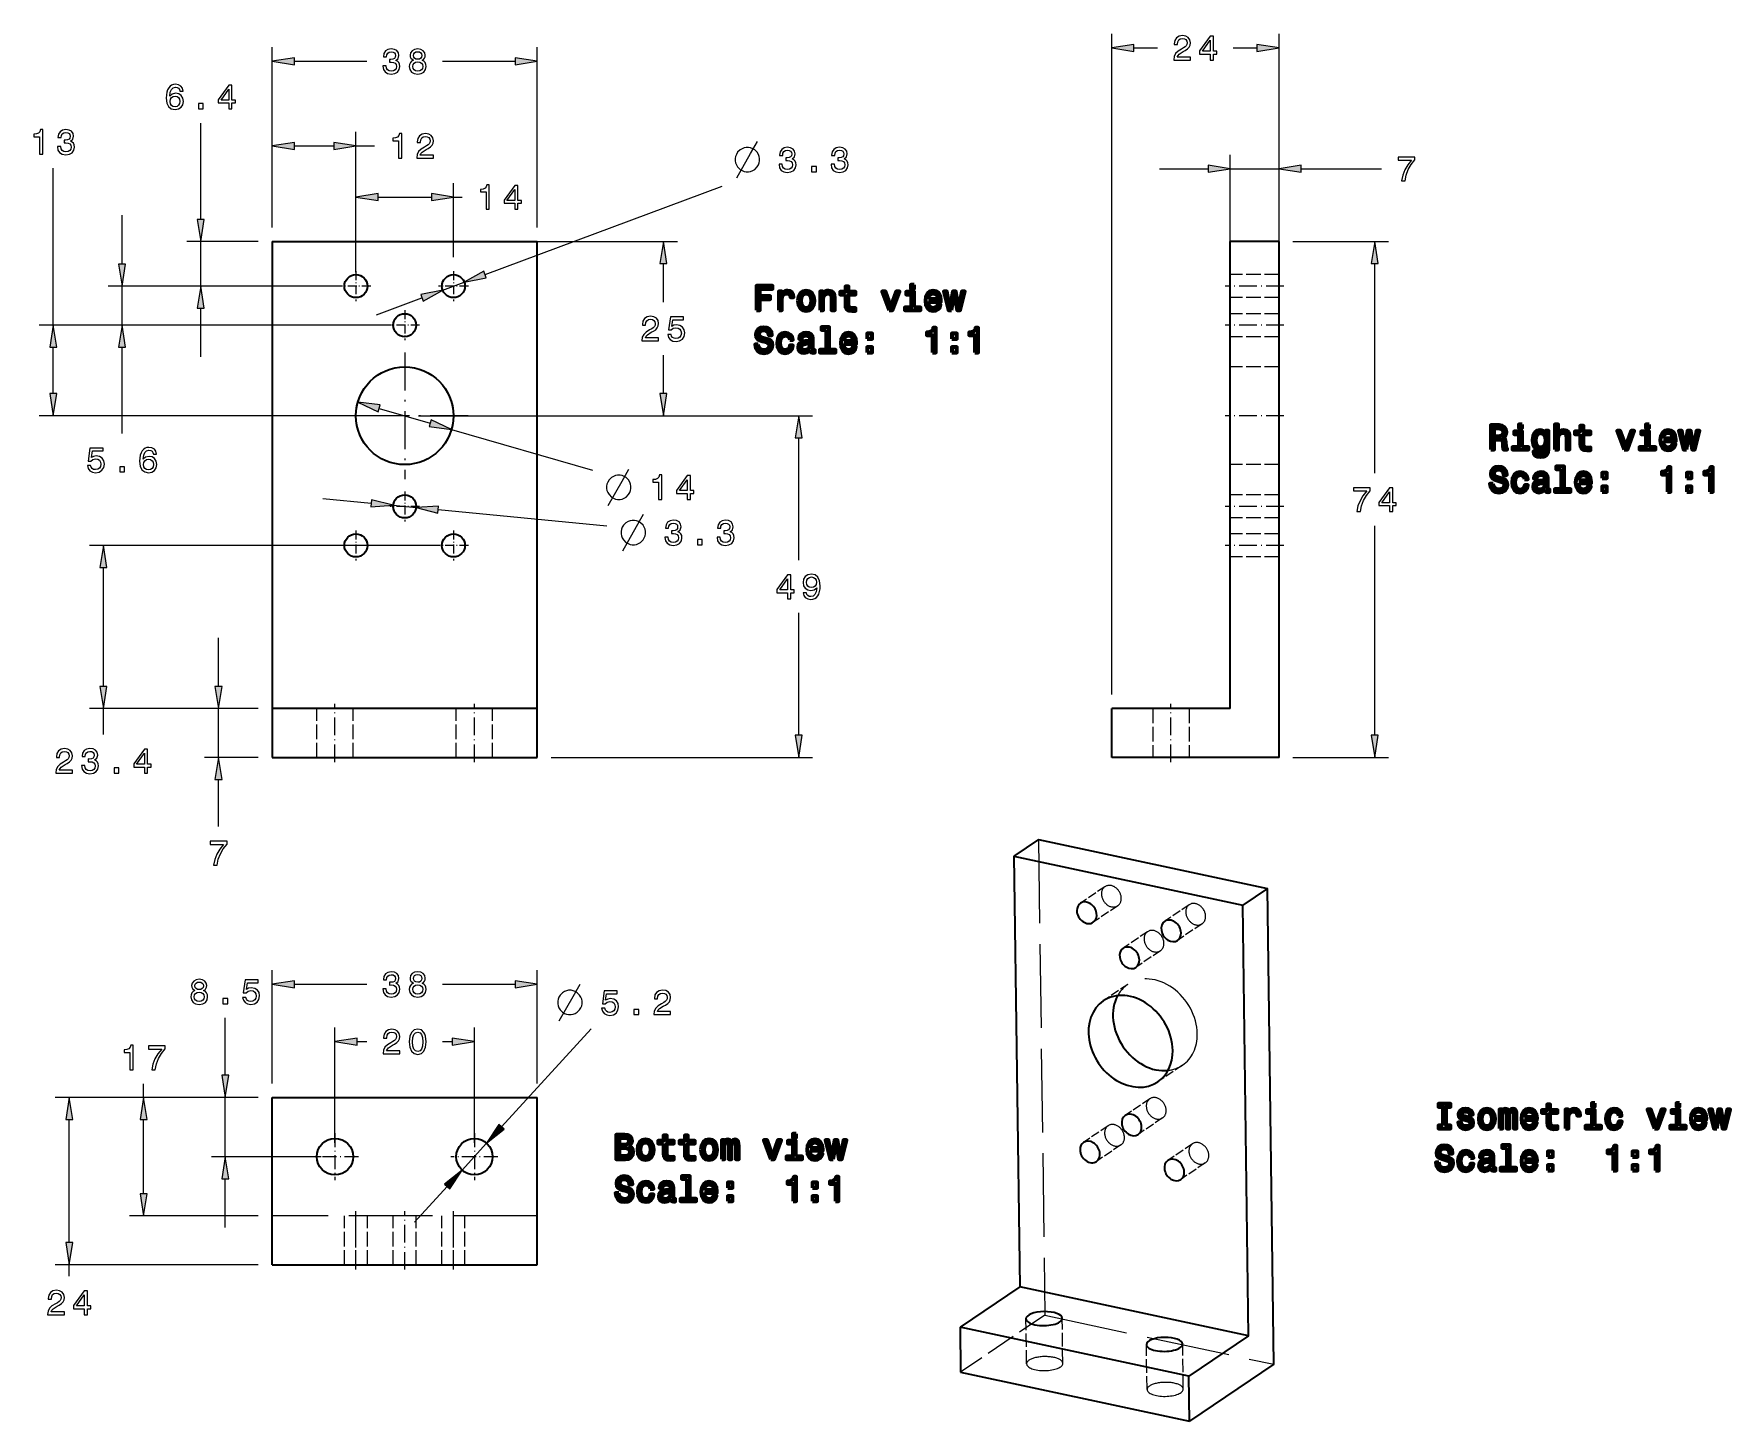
# Model space of a CAD drawing. Extents: x 16 to 259, y 10 to 209.
import ezdxf

# ---------------------------------------------------------------- set-up
doc = ezdxf.new("R2010")
doc.units = 0
doc.linetypes.add('DASHDOT', pattern=[18.5, 12, -3, 0.5, -3])
doc.linetypes.add('DASHED', pattern=[15, 12, -3])

msp = doc.modelspace()

# ---------------------------------------------------------------- linework, layer by layer
at = {"color": 7, "lineweight": 13}
for p, q in [((49.814148, 181.2388), (49.814148, 207.101196)), ((87.814148, 181.2388), (87.814148, 207.101196)), ((170.23587, 114.2388), (170.23587, 209.022125)), ((194.23587, 114.2388), (194.23587, 209.022125)), ((61.814148, 174.838806), (61.814148, 194.961182)), ((187.23587, 156.2388), (187.23587, 191.689331)), ((194.23587, 156.2388), (194.23587, 191.689331)), ((18.402077, 167.2388), (18.402077, 189.743835)), ((80.335312, 174.524017), (114.351028, 187.202972)), ((51.814148, 179.2388), (107.934654, 179.2388)), ((207.963745, 146.020798), (207.963745, 176.063782)), ((59.814148, 172.838806), (26.277966, 172.838806)), ((59.814148, 172.838806), (37.56469, 172.838806)), ((66.814148, 167.2388), (16.402077, 167.2388)), ((66.814148, 167.2388), (26.277966, 167.2388)), ((66.814148, 154.2388), (16.402077, 154.2388)), ((70.814148, 154.2388), (127.333282, 154.2388)), ((71.314148, 154.2388), (107.934654, 154.2388)), ((75.536911, 152.288315), (95.743179, 146.425812)), ((73.617317, 140.780121), (97.825531, 138.468353)), ((207.963745, 108.413818), (207.963745, 138.456802)), ((73.814148, 135.638794), (23.597366, 135.638794)), ((47.814148, 112.2388), (23.597366, 112.2388)), ((89.814148, 105.2388), (127.333282, 105.2388)), ((47.814148, 56.451462), (18.689503, 56.451462)), ((47.814148, 32.451462), (18.689503, 32.451462))]:
    msp.add_line(p, q, dxfattribs=at)
at = {"color": 7, "lineweight": 13, "ltscale": 0.085174}
for p, q in [((173.410889, 207.022125), (176.817841, 207.022125)), ((187.6539, 207.022125), (191.060852, 207.022125))]:
    msp.add_line(p, q, dxfattribs=at)
at = {"color": 7, "lineweight": 13, "ltscale": 0.260174}
for p, q in [((52.98917, 205.101196), (63.396126, 205.101196)), ((74.23217, 205.101196), (84.639122, 205.101196)), ((52.98917, 72.697189), (63.396126, 72.697189)), ((74.23217, 72.697189), (84.639122, 72.697189))]:
    msp.add_line(p, q, dxfattribs=at)
at = {"color": 7, "lineweight": 13, "ltscale": 0.345588}
msp.add_line((39.56469, 182.413818), (39.56469, 196.237335), dxfattribs=at)
at = {"color": 7, "lineweight": 13, "ltscale": 0.34306}
msp.add_line((49.814148, 181.2388), (49.814148, 194.961182), dxfattribs=at)
at = {"color": 7, "lineweight": 13, "ltscale": 0.141249}
msp.add_line((52.98917, 192.961182), (58.639126, 192.961182), dxfattribs=at)
at = {"color": 7, "lineweight": 13, "ltscale": 0.06664}
msp.add_line((61.814148, 192.961182), (64.479752, 192.961182), dxfattribs=at)
at = {"color": 7, "lineweight": 13, "ltscale": 0.319548}
msp.add_line((61.814148, 174.838806), (61.814148, 187.620712), dxfattribs=at)
at = {"color": 7, "lineweight": 13, "ltscale": 0.265923}
msp.add_line((75.814148, 176.983795), (75.814148, 187.620712), dxfattribs=at)
at = {"color": 7, "lineweight": 13, "ltscale": 0.174625}
for p, q in [((177.075867, 189.689331), (184.060852, 189.689331)), ((42.104206, 115.413818), (42.104206, 122.398804))]:
    msp.add_line(p, q, dxfattribs=at)
at = {"color": 7, "lineweight": 13, "ltscale": 0.175}
for p, q in [((187.23587, 189.689331), (194.23587, 189.689331)), ((42.104206, 105.2388), (42.104206, 112.2388))]:
    msp.add_line(p, q, dxfattribs=at)
at = {"color": 7, "lineweight": 13, "ltscale": 0.28875}
msp.add_line((197.410889, 189.689331), (208.960876, 189.689331), dxfattribs=at)
at = {"color": 7, "lineweight": 13, "ltscale": 0.191249}
for p, q in [((64.989174, 185.620712), (72.639122, 185.620712)), ((65.140656, 155.304596), (72.48764, 153.173004))]:
    msp.add_line(p, q, dxfattribs=at)
at = {"color": 7, "lineweight": 13, "ltscale": 0.030552}
msp.add_line((75.814148, 185.620712), (77.036232, 185.620712), dxfattribs=at)
at = {"color": 7, "lineweight": 13, "ltscale": 0.174624}
for p, q in [((28.277966, 176.013824), (28.277966, 182.998795)), ((64.747894, 168.713989), (71.292984, 171.153595)), ((39.56469, 162.678802), (39.56469, 169.663773)), ((57.057632, 142.361496), (64.010979, 141.697479)), ((43.077099, 37.791462), (43.077099, 44.77644)), ((70.205872, 38.532585), (74.918144, 43.688591))]:
    msp.add_line(p, q, dxfattribs=at)
at = {"color": 7, "lineweight": 13, "ltscale": 0.256236}
msp.add_line((47.814148, 179.2388), (37.56469, 179.2388), dxfattribs=at)
at = {"color": 7, "lineweight": 13, "ltscale": 0.16}
msp.add_line((39.56469, 172.838806), (39.56469, 179.2388), dxfattribs=at)
at = {"color": 7, "lineweight": 35}
for p, q in [((49.814148, 179.2388), (49.814148, 112.2388)), ((49.814148, 179.2388), (87.814148, 179.2388)), ((87.814148, 112.2388), (87.814148, 179.2388)), ((187.23587, 112.2388), (187.23587, 179.2388)), ((194.23587, 105.2388), (194.23587, 179.2388)), ((87.814148, 112.2388), (49.814148, 112.2388)), ((49.814148, 105.2388), (87.814148, 105.2388)), ((194.23587, 105.2388), (170.23587, 105.2388)), ((159.739105, 93.437881), (192.577148, 86.414574)), ((156.217621, 91.058876), (157.035431, 29.275707)), ((156.217621, 91.058876), (189.055649, 84.035568)), ((193.480408, 18.176453), (192.577148, 86.414574)), ((189.873474, 22.252399), (189.055649, 84.035568)), ((49.814148, 56.451462), (87.814148, 56.451462)), ((49.814148, 32.451462), (49.814148, 56.451462)), ((87.814148, 32.451462), (87.814148, 56.451462)), ((49.814148, 32.451462), (87.814148, 32.451462)), ((189.873474, 22.252399), (157.035431, 29.275707)), ((181.321259, 16.474804), (148.483231, 23.498112)), ((148.568665, 17.043156), (181.406708, 10.019848))]:
    msp.add_line(p, q, dxfattribs=at)
at = {"color": 7, "lineweight": 35, "ltscale": 0.175}
for p, q in [((194.23587, 179.2388), (187.23587, 179.2388)), ((49.814148, 112.2388), (49.814148, 105.2388)), ((87.814148, 105.2388), (87.814148, 112.2388)), ((170.23587, 105.2388), (170.23587, 112.2388))]:
    msp.add_line(p, q, dxfattribs=at)
at = {"color": 7, "lineweight": 13, "ltscale": 0.343197}
for p, q in [((196.23587, 179.2388), (209.963745, 179.2388)), ((196.23587, 105.2388), (209.963745, 105.2388))]:
    msp.add_line(p, q, dxfattribs=at)
at = {"color": 7, "lineweight": 13, "ltscale": 0.138575}
for p, q in [((105.934654, 170.520798), (105.934654, 176.063782)), ((105.934654, 157.413818), (105.934654, 162.956802))]:
    msp.add_line(p, q, dxfattribs=at)
at = {"color": 7, "lineweight": 13, "ltscale": 0.14}
msp.add_line((28.277966, 167.2388), (28.277966, 172.838806), dxfattribs=at)
at = {"color": 7, "linetype": 'DASHDOT', "lineweight": 13, "ltscale": 0.10725}
for p, q in [((63.959148, 172.838806), (59.669147, 172.838806)), ((61.814148, 174.983795), (61.814148, 170.693802)), ((77.959152, 172.838806), (73.669151, 172.838806)), ((75.814148, 174.983795), (75.814148, 170.693802)), ((68.814148, 169.383804), (68.814148, 165.093796)), ((70.959145, 167.2388), (66.669151, 167.2388)), ((70.959145, 141.2388), (66.669151, 141.2388)), ((68.814148, 143.383804), (68.814148, 139.093796)), ((61.814148, 137.783798), (61.814148, 133.493805)), ((75.814148, 137.783798), (75.814148, 133.493805)), ((63.959148, 135.638794), (59.669147, 135.638794)), ((77.959152, 135.638794), (73.669151, 135.638794))]:
    msp.add_line(p, q, dxfattribs=at)
at = {"color": 7, "lineweight": 13, "ltscale": 0.0825}
for p, q in [((74.268059, 172.262512), (77.360237, 173.415085)), ((67.171623, 141.39566), (70.456673, 141.08194))]:
    msp.add_line(p, q, dxfattribs=at)
at = {"color": 7, "linetype": 'DASHDOT', "lineweight": 13, "ltscale": 0.210015}
for p, q in [((194.935913, 172.838806), (186.535324, 172.838806)), ((194.935913, 167.2388), (186.535324, 167.2388)), ((194.935913, 154.2388), (186.535324, 154.2388)), ((194.935913, 141.2388), (186.535324, 141.2388)), ((194.935913, 135.638794), (186.535324, 135.638794))]:
    msp.add_line(p, q, dxfattribs=at)
at = {"color": 7, "linetype": 'DASHED', "lineweight": 13, "ltscale": 0.175}
for p, q in [((194.23587, 174.4888), (187.23587, 174.4888)), ((194.23587, 174.4888), (187.23587, 174.4888)), ((194.23587, 171.188797), (187.23587, 171.188797)), ((194.23587, 171.188797), (187.23587, 171.188797)), ((194.23587, 168.888794), (187.23587, 168.888794)), ((194.23587, 165.588806), (187.23587, 165.588806)), ((194.23587, 161.2388), (187.23587, 161.2388)), ((194.23587, 147.2388), (187.23587, 147.2388)), ((194.23587, 142.888794), (187.23587, 142.888794)), ((194.23587, 139.588806), (187.23587, 139.588806)), ((194.23587, 137.288803), (187.23587, 137.288803)), ((194.23587, 137.288803), (187.23587, 137.288803)), ((194.23587, 133.9888), (187.23587, 133.9888)), ((194.23587, 133.9888), (187.23587, 133.9888)), ((56.214149, 105.2388), (56.214149, 112.2388)), ((61.414146, 105.2388), (61.414146, 112.2388)), ((76.214149, 105.2388), (76.214149, 112.2388)), ((81.414146, 105.2388), (81.414146, 112.2388)), ((176.135864, 112.2388), (176.135864, 105.2388)), ((176.135864, 112.2388), (176.135864, 105.2388)), ((181.335876, 112.2388), (181.335876, 105.2388)), ((181.335876, 112.2388), (181.335876, 105.2388)), ((60.164146, 32.451462), (60.164146, 39.451462)), ((60.164146, 32.451462), (60.164146, 39.451462)), ((61.814148, 32.451462), (61.814148, 39.451462)), ((63.464149, 32.451462), (63.464149, 39.451462)), ((63.464149, 32.451462), (63.464149, 39.451462)), ((67.164146, 32.451462), (67.164146, 39.451462)), ((67.164146, 32.451462), (67.164146, 39.451462)), ((70.464149, 32.451462), (70.464149, 39.451462)), ((70.464149, 32.451462), (70.464149, 39.451462)), ((74.164146, 32.451462), (74.164146, 39.451462)), ((74.164146, 32.451462), (74.164146, 39.451462)), ((75.814148, 32.451462), (75.814148, 39.451462)), ((77.464149, 32.451462), (77.464149, 39.451462)), ((77.464149, 32.451462), (77.464149, 39.451462))]:
    msp.add_line(p, q, dxfattribs=at)
at = {"color": 7, "lineweight": 13, "ltscale": 0.166249}
msp.add_line((18.402077, 157.413818), (18.402077, 164.063782), dxfattribs=at)
at = {"color": 7, "lineweight": 13, "ltscale": 0.308789}
msp.add_line((28.277966, 151.712234), (28.277966, 164.063782), dxfattribs=at)
at = {"color": 7, "linetype": 'DASHDOT', "lineweight": 13, "ltscale": 0.455}
for p, q in [((68.814148, 163.338806), (68.814148, 145.138794)), ((77.914146, 154.2388), (59.714149, 154.2388))]:
    msp.add_line(p, q, dxfattribs=at)
at = {"color": 7, "lineweight": 13, "ltscale": 0.438575}
for p, q in [((125.333282, 133.520798), (125.333282, 151.063782)), ((125.333282, 108.413818), (125.333282, 125.956802))]:
    msp.add_line(p, q, dxfattribs=at)
at = {"color": 7, "lineweight": 13, "ltscale": 0.426249}
msp.add_line((25.597366, 115.413818), (25.597366, 132.463776), dxfattribs=at)
at = {"color": 7, "lineweight": 13, "ltscale": 0.09306}
msp.add_line((25.597366, 108.516388), (25.597366, 112.2388), dxfattribs=at)
at = {"color": 7, "lineweight": 13, "ltscale": 0.192749}
for p, q in [((47.814148, 112.2388), (40.104206, 112.2388)), ((47.814148, 105.2388), (40.104206, 105.2388))]:
    msp.add_line(p, q, dxfattribs=at)
at = {"color": 7, "linetype": 'DASHDOT', "lineweight": 13, "ltscale": 0.21}
for p, q in [((58.814148, 104.538803), (58.814148, 112.938797)), ((78.814148, 104.538803), (78.814148, 112.938797)), ((178.73587, 104.538803), (178.73587, 112.938797)), ((61.814148, 31.751461), (61.814148, 40.151463)), ((68.814148, 31.751461), (68.814148, 40.151463)), ((75.814148, 31.751461), (75.814148, 40.151463))]:
    msp.add_line(p, q, dxfattribs=at)
at = {"color": 7, "lineweight": 35, "ltscale": 0.425}
msp.add_line((187.23587, 112.2388), (170.23587, 112.2388), dxfattribs=at)
at = {"color": 7, "lineweight": 13, "ltscale": 0.168801}
msp.add_line((42.104206, 95.311737), (42.104206, 102.063782), dxfattribs=at)
at = {"color": 7, "lineweight": 35, "ltscale": 0.106244}
for p, q in [((159.739105, 93.437881), (156.217621, 91.058876)), ((192.577148, 86.414574), (189.055649, 84.035568))]:
    msp.add_line(p, q, dxfattribs=at)
at = {"color": 7, "linetype": 'DASHED', "lineweight": 13}
for p, q in [((159.739105, 93.437881), (160.642365, 25.19976)), ((87.814148, 39.451462), (49.814148, 39.451462)), ((160.642365, 25.19976), (193.480408, 18.176453))]:
    msp.add_line(p, q, dxfattribs=at)
at = {"color": 7, "linetype": 'DASHED', "lineweight": 13, "ltscale": 0.106244}
for p, q in [((169.263489, 86.68557), (165.741989, 84.306564)), ((171.110794, 83.951073), (167.589294, 81.572067)), ((175.380951, 80.227837), (171.859467, 77.848831)), ((177.228256, 77.49334), (173.706757, 75.114334)), ((172.544769, 72.673256), (169.02327, 70.29425))]:
    msp.add_line(p, q, dxfattribs=at)
at = {"color": 7, "linetype": 'DASHED', "lineweight": 13, "ltscale": 0.106245}
for p, q in [((181.36171, 84.098038), (177.84021, 81.719025)), ((183.209015, 81.363541), (179.687515, 78.984528)), ((180.381805, 61.072361), (176.860306, 58.693352)), ((175.698318, 56.252281), (172.176819, 53.873268)), ((169.71756, 52.38208), (166.19606, 50.003071)), ((177.545624, 53.517784), (174.024124, 51.138771)), ((171.564865, 49.647583), (168.043365, 47.268574)), ((181.815781, 49.794548), (178.294281, 47.415535)), ((183.663086, 47.060051), (180.141586, 44.681038))]:
    msp.add_line(p, q, dxfattribs=at)
at = {"color": 7, "lineweight": 13, "ltscale": 0.406143}
for p, q in [((49.814148, 58.451462), (49.814148, 74.697189)), ((87.814148, 58.451462), (87.814148, 74.697189))]:
    msp.add_line(p, q, dxfattribs=at)
at = {"color": 7, "lineweight": 13, "ltscale": 0.205655}
msp.add_line((43.077099, 59.626484), (43.077099, 67.852676), dxfattribs=at)
at = {"color": 7, "lineweight": 13, "ltscale": 0.413017}
for p, q in [((58.814148, 49.951462), (58.814148, 66.472153)), ((78.814148, 49.951462), (78.814148, 66.472153))]:
    msp.add_line(p, q, dxfattribs=at)
at = {"color": 7, "lineweight": 13, "ltscale": 0.476814}
msp.add_line((82.710152, 52.214333), (95.577057, 66.292847), dxfattribs=at)
at = {"color": 7, "lineweight": 13, "ltscale": 0.035174}
for p, q in [((61.98917, 64.472153), (63.396126, 64.472153)), ((74.23217, 64.472153), (75.639122, 64.472153))]:
    msp.add_line(p, q, dxfattribs=at)
at = {"color": 7, "lineweight": 13, "ltscale": 0.461389}
for p, q in [((47.814148, 56.451462), (29.358589, 56.451462)), ((47.814148, 39.451462), (29.358589, 39.451462))]:
    msp.add_line(p, q, dxfattribs=at)
at = {"color": 7, "lineweight": 13, "ltscale": 0.048467}
msp.add_line((31.358589, 56.451462), (31.358589, 58.390141), dxfattribs=at)
at = {"color": 7, "lineweight": 13, "ltscale": 0.168426}
msp.add_line((47.814148, 56.451462), (41.077099, 56.451462), dxfattribs=at)
at = {"color": 7, "lineweight": 13, "ltscale": 0.2125}
msp.add_line((43.077099, 47.951462), (43.077099, 56.451462), dxfattribs=at)
at = {"color": 7, "lineweight": 13, "ltscale": 0.441249}
msp.add_line((20.689503, 35.626484), (20.689503, 53.27644), dxfattribs=at)
at = {"color": 7, "lineweight": 13, "ltscale": 0.266249}
msp.add_line((31.358589, 42.626484), (31.358589, 53.27644), dxfattribs=at)
at = {"color": 7, "linetype": 'DASHDOT', "lineweight": 13, "ltscale": 0.169}
for p, q in [((58.814148, 51.331459), (58.814148, 44.571461)), ((78.814148, 51.331459), (78.814148, 44.571461)), ((62.194149, 47.951462), (55.434147, 47.951462)), ((82.194145, 47.951462), (75.434151, 47.951462))]:
    msp.add_line(p, q, dxfattribs=at)
at = {"color": 7, "lineweight": 13, "ltscale": 0.13}
msp.add_line((77.060112, 46.032257), (80.568184, 49.870667), dxfattribs=at)
at = {"color": 7, "lineweight": 13, "ltscale": 0.393426}
msp.add_line((56.814148, 47.951462), (41.077099, 47.951462), dxfattribs=at)
at = {"color": 7, "lineweight": 13, "ltscale": 0.041187}
msp.add_line((20.689503, 30.803988), (20.689503, 32.451462), dxfattribs=at)
at = {"color": 7, "lineweight": 35, "ltscale": 0.258022}
msp.add_line((157.035431, 29.275707), (148.483231, 23.498112), dxfattribs=at)
at = {"color": 7, "linetype": 'DASHED', "lineweight": 13, "ltscale": 0.364267}
msp.add_line((160.642365, 25.19976), (148.568665, 17.043156), dxfattribs=at)
at = {"color": 7, "linetype": 'DASHED', "lineweight": 13, "ltscale": 0.161388}
for p, q in [((158.02243, 18.234104), (157.936981, 24.68906)), ((163.22197, 18.302971), (163.136536, 24.757931)), ((175.305603, 14.537628), (175.220169, 20.992584)), ((180.505157, 14.606495), (180.419708, 21.061451))]:
    msp.add_line(p, q, dxfattribs=at)
at = {"color": 7, "lineweight": 35, "ltscale": 0.161388}
for p, q in [((148.483231, 23.498112), (148.568665, 17.043156)), ((181.406708, 10.019848), (181.321259, 16.474804))]:
    msp.add_line(p, q, dxfattribs=at)
at = {"color": 7, "lineweight": 35, "ltscale": 0.258023}
msp.add_line((189.873474, 22.252399), (181.321259, 16.474804), dxfattribs=at)
at = {"color": 7, "lineweight": 35, "ltscale": 0.364267}
msp.add_line((193.480408, 18.176453), (181.406708, 10.019848), dxfattribs=at)
at = {"color": 7, "lineweight": 13}
for points in [[(65.67524, 204.450623), (65.67524, 204.415314), (65.755936, 203.931168), (65.992966, 203.568054), (66.366165, 203.33606), (66.860405, 203.250336), (67.384895, 203.33606), (67.778267, 203.557968), (68.030434, 203.910995), (68.121208, 204.364883), (68.080864, 204.66243), (67.96991, 204.90451), (67.788353, 205.09111), (67.54628, 205.227264), (67.874092, 205.499603), (67.990082, 205.933319), (67.914436, 206.326691), (67.697578, 206.624252), (67.344551, 206.810852), (66.860405, 206.876404), (66.406509, 206.795715), (66.058525, 206.573822), (65.831581, 206.220795), (65.755936, 205.75177), (65.755936, 205.716461), (66.204781, 205.716461), (66.245125, 206.03923), (66.376251, 206.271225), (66.588066, 206.41243), (66.88562, 206.46286), (67.147865, 206.422516), (67.339508, 206.31662), (67.455505, 206.145142), (67.500893, 205.913147), (67.455505, 205.666031), (67.334465, 205.499603), (67.12265, 205.398743), (66.835182, 205.368484), (66.638496, 205.373535), (66.638496, 204.975113), (66.88562, 204.985199), (67.203339, 204.939804), (67.440376, 204.818771), (67.581581, 204.622086), (67.632019, 204.364883), (67.576538, 204.072372), (67.430283, 203.855515), (67.198296, 203.719345), (66.890663, 203.67395), (66.572937, 203.724396), (66.34095, 203.875687), (66.194695, 204.117767), (66.139221, 204.450623)], [(70.056801, 205.237366), (69.799591, 205.096146), (69.623085, 204.89946), (69.512131, 204.652344), (69.47683, 204.354797), (69.557518, 203.905945), (69.789505, 203.557968), (70.167747, 203.33606), (70.682159, 203.250336), (71.191528, 203.33606), (71.569771, 203.557968), (71.801758, 203.905945), (71.887489, 204.354797), (71.847145, 204.652344), (71.741234, 204.89946), (71.559685, 205.096146), (71.307518, 205.237366), (71.509247, 205.358398), (71.650459, 205.524826), (71.736191, 205.726547), (71.766457, 205.973663), (71.68576, 206.331741), (71.473946, 206.619202), (71.131004, 206.805801), (70.682159, 206.876404), (70.228271, 206.805801), (69.88533, 206.619202), (69.668472, 206.331741), (69.592819, 205.973663), (69.618042, 205.726547), (69.703773, 205.524826)], [(173.410889, 207.524994), (170.23587, 207.022125), (173.410889, 206.519257)], [(179.137314, 205.272125), (181.542938, 205.272125), (181.542938, 205.705841), (179.641632, 205.705841), (179.747543, 205.942871), (179.929092, 206.139557), (180.488892, 206.49762), (180.786453, 206.648926), (181.119293, 206.865784), (181.356339, 207.11795), (181.492493, 207.415497), (181.542938, 207.753387), (181.457199, 208.177017), (181.220169, 208.509872), (180.857056, 208.72168), (180.388031, 208.797333), (179.903885, 208.711609), (179.535721, 208.474579), (179.298691, 208.096329), (179.218002, 207.597046), (179.218002, 207.526443), (179.676941, 207.526443), (179.676941, 207.566788), (179.722321, 207.909729), (179.85849, 208.161896), (180.075348, 208.323273), (180.362823, 208.378754), (180.655319, 208.328308), (180.872177, 208.20224), (181.013397, 208.005554), (181.063828, 207.758438), (181.028519, 207.526443), (180.932709, 207.329758), (180.771317, 207.158295), (180.549408, 207.006989), (180.251862, 206.845612), (179.757629, 206.532928), (179.409653, 206.200073), (179.202881, 205.796616), (179.137314, 205.287247)], [(184.381256, 205.272125), (184.835144, 205.272125), (184.835144, 206.139557), (185.334427, 206.139557), (185.334427, 206.543015), (184.835144, 206.543015), (184.835144, 208.696472), (184.376221, 208.696472), (182.843079, 206.583359), (182.843079, 206.139557), (184.381256, 206.139557)], [(183.266708, 206.543015), (184.381256, 208.11145), (184.381256, 206.543015)], [(191.060852, 206.519257), (194.23587, 207.022125), (191.060852, 207.524994)], [(52.98917, 205.604065), (49.814148, 205.101196), (52.98917, 204.598328)], [(69.960976, 204.364883), (70.006371, 204.632172), (70.152618, 204.833893), (70.379562, 204.965027), (70.682159, 205.010406), (70.979713, 204.965027), (71.206657, 204.833893), (71.352905, 204.632172), (71.403343, 204.364883), (71.352905, 204.077423), (71.206657, 203.860565), (70.979713, 203.719345), (70.682159, 203.67395), (70.379562, 203.719345), (70.152618, 203.860565), (70.006371, 204.077423)], [(70.07193, 205.933319), (70.112274, 206.155228), (70.233315, 206.326691), (70.424957, 206.432602), (70.682159, 206.472946), (70.934319, 206.432602), (71.125961, 206.326691), (71.247002, 206.155228), (71.292389, 205.933319), (71.247002, 205.706375), (71.125961, 205.529861), (70.934319, 205.413879), (70.682159, 205.378571), (70.424957, 205.418915), (70.233315, 205.529861), (70.112274, 205.706375)], [(84.639122, 204.598328), (87.814148, 205.101196), (84.639122, 205.604065)], [(37.039043, 200.826248), (36.943222, 201.234741), (36.721321, 201.537338), (36.37838, 201.728989), (35.934578, 201.79454), (35.637028, 201.759247), (35.379822, 201.663422), (35.152878, 201.50708), (34.961235, 201.285187), (34.809937, 201.007797), (34.698986, 200.669907), (34.62838, 200.271484), (34.608208, 199.822647), (34.6889, 199.106506), (34.936016, 198.587051), (35.334435, 198.274368), (35.879101, 198.168457), (36.368294, 198.259247), (36.741493, 198.496277), (36.983566, 198.869476), (37.069305, 199.343536), (36.983566, 199.822647), (36.751579, 200.190796), (36.393509, 200.422791), (35.949707, 200.503479), (35.4706, 200.402618), (35.11253, 200.115143), (35.188179, 200.669907), (35.349564, 201.068329), (35.59668, 201.305359), (35.939621, 201.386047), (36.19178, 201.345703), (36.383423, 201.239792), (36.509506, 201.063278), (36.575066, 200.826248)], [(36.580109, 199.338501), (36.524635, 199.020767), (36.383423, 198.778687), (36.156479, 198.61731), (35.874058, 198.566879), (35.576508, 198.61731), (35.349564, 198.773651), (35.203308, 199.015732), (35.157921, 199.33345), (35.208351, 199.646133), (35.349564, 199.883163), (35.581551, 200.034454), (35.89423, 200.089935), (36.166565, 200.034454), (36.383423, 199.888214), (36.524635, 199.651169)], [(43.578094, 198.269333), (44.031982, 198.269333), (44.031982, 199.136765), (44.531265, 199.136765), (44.531265, 199.540222), (44.031982, 199.540222), (44.031982, 201.69368), (43.573051, 201.69368), (42.039909, 199.580566), (42.039909, 199.136765), (43.578094, 199.136765)], [(42.463539, 199.540222), (43.578094, 201.108673), (43.578094, 199.540222)], [(39.216709, 198.269333), (39.912674, 198.269333), (39.912674, 199.020767), (39.216709, 199.020767)], [(16.443287, 191.775833), (16.902218, 191.775833), (16.902218, 195.301041), (16.55928, 195.301041), (16.468502, 194.993408), (16.286945, 194.786636), (16.009567, 194.665604), (15.626282, 194.625244), (15.626282, 194.267181), (16.443287, 194.267181)], [(18.999195, 192.875244), (18.999195, 192.839951), (19.079884, 192.355804), (19.316917, 191.992691), (19.690117, 191.760696), (20.184353, 191.674957), (20.708847, 191.760696), (21.102219, 191.982605), (21.354382, 192.335632), (21.44516, 192.78952), (21.404812, 193.087067), (21.293861, 193.329147), (21.112305, 193.515747), (20.870232, 193.651917), (21.19804, 193.92424), (21.314034, 194.357971), (21.238388, 194.751343), (21.021526, 195.048889), (20.668503, 195.235489), (20.184353, 195.301041), (19.730461, 195.220352), (19.382477, 194.998444), (19.155533, 194.645432), (19.079884, 194.176407), (19.079884, 194.141098), (19.528732, 194.141098), (19.569077, 194.463867), (19.700203, 194.695862), (19.912018, 194.837067), (20.209568, 194.887497), (20.471817, 194.847153), (20.66346, 194.741241), (20.779453, 194.569778), (20.824841, 194.337784), (20.779453, 194.090668), (20.658417, 193.92424), (20.446598, 193.82338), (20.159134, 193.793121), (19.962448, 193.798157), (19.962448, 193.39975), (20.209568, 193.409836), (20.52729, 193.364441), (20.764324, 193.243408), (20.905533, 193.046722), (20.955967, 192.78952), (20.90049, 192.497009), (20.754238, 192.280151), (20.522247, 192.143982), (20.214611, 192.098602), (19.896889, 192.149033), (19.664898, 192.300323), (19.518646, 192.542404), (19.463169, 192.875244)], [(67.93898, 191.211182), (68.397919, 191.211182), (68.397919, 194.736389), (68.054977, 194.736389), (67.964195, 194.428757), (67.782639, 194.221985), (67.505264, 194.100952), (67.121979, 194.060608), (67.121979, 193.70253), (67.93898, 193.70253)], [(70.535233, 191.211182), (72.940857, 191.211182), (72.940857, 191.644897), (71.039558, 191.644897), (71.145462, 191.881927), (71.327019, 192.078613), (71.886818, 192.436676), (72.184372, 192.587982), (72.517227, 192.80484), (72.754257, 193.057007), (72.890419, 193.354553), (72.940857, 193.692444), (72.855118, 194.116074), (72.618088, 194.448929), (72.254974, 194.660736), (71.785957, 194.736389), (71.301804, 194.650665), (70.933647, 194.413635), (70.696617, 194.035385), (70.615929, 193.536102), (70.615929, 193.4655), (71.07486, 193.4655), (71.07486, 193.505844), (71.120247, 193.848785), (71.256416, 194.100952), (71.473274, 194.262329), (71.760742, 194.31781), (72.053246, 194.267365), (72.270103, 194.141296), (72.411316, 193.944611), (72.461746, 193.697495), (72.426445, 193.4655), (72.330627, 193.268814), (72.169243, 193.097351), (71.947342, 192.946045), (71.649788, 192.784668), (71.155548, 192.471985), (70.807571, 192.13913), (70.6008, 191.735672), (70.535233, 191.226303)], [(52.98917, 193.46405), (49.814148, 192.961182), (52.98917, 192.458313)], [(58.639126, 192.458313), (61.814148, 192.961182), (58.639126, 193.46405)], [(118.148529, 192.73497), (117.798538, 192.73497), (117.506866, 192.676636), (117.215195, 192.559967), (116.923538, 192.384964), (116.573532, 192.034973), (116.398529, 191.743301), (116.281868, 191.45163), (116.223534, 191.159973), (116.223534, 190.809967), (116.281868, 190.518295), (116.398529, 190.226624), (116.573532, 189.934967), (116.923538, 189.584961), (117.215195, 189.409973), (117.506866, 189.293304), (117.798538, 189.23497), (118.148529, 189.23497), (118.440201, 189.293304), (118.731865, 189.409973), (119.023529, 189.584961), (119.373535, 189.934967), (119.548538, 190.226624), (119.665199, 190.518295), (119.723534, 190.809967), (119.723534, 191.159973), (119.665199, 191.45163), (119.548538, 191.743301), (119.373535, 192.034973), (119.023529, 192.384964), (118.731865, 192.559967), (118.440201, 192.676636)], [(122.510651, 190.334381), (122.510651, 190.299088), (122.591339, 189.814941), (122.828369, 189.451828), (123.201569, 189.219833), (123.695808, 189.134094), (124.220306, 189.219833), (124.613678, 189.441742), (124.865837, 189.794769), (124.956619, 190.248657), (124.916267, 190.546204), (124.805313, 190.788284), (124.623764, 190.974884), (124.381683, 191.111053), (124.709496, 191.383377), (124.825485, 191.817108), (124.749847, 192.21048), (124.532982, 192.508026), (124.179962, 192.694626), (123.695808, 192.760178), (123.241913, 192.679489), (122.893936, 192.457581), (122.666992, 192.104568), (122.591339, 191.635544), (122.591339, 191.600235), (123.040192, 191.600235), (123.080536, 191.923004), (123.211655, 192.154999), (123.423477, 192.296204), (123.721024, 192.346634), (123.983276, 192.30629), (124.174911, 192.200378), (124.290909, 192.028915), (124.336296, 191.796921), (124.290909, 191.549805), (124.169876, 191.383377), (123.958054, 191.282516), (123.670593, 191.252258), (123.473907, 191.257294), (123.473907, 190.858887), (123.721024, 190.868973), (124.038742, 190.823578), (124.27578, 190.702545), (124.416992, 190.505859), (124.467422, 190.248657), (124.411942, 189.956146), (124.265694, 189.739288), (124.033707, 189.603119), (123.726067, 189.557739), (123.40834, 189.60817), (123.176353, 189.75946), (123.030106, 190.001541), (122.974625, 190.334381)], [(129.982697, 190.334381), (129.982697, 190.299088), (130.063385, 189.814941), (130.300415, 189.451828), (130.673615, 189.219833), (131.167847, 189.134094), (131.692352, 189.219833), (132.085724, 189.441742), (132.337891, 189.794769), (132.428665, 190.248657), (132.388306, 190.546204), (132.277359, 190.788284), (132.09581, 190.974884), (131.853729, 191.111053), (132.181549, 191.383377), (132.297531, 191.817108), (132.221893, 192.21048), (132.005035, 192.508026), (131.652008, 192.694626), (131.167847, 192.760178), (130.713959, 192.679489), (130.365982, 192.457581), (130.139038, 192.104568), (130.063385, 191.635544), (130.063385, 191.600235), (130.512238, 191.600235), (130.552582, 191.923004), (130.683701, 192.154999), (130.895523, 192.296204), (131.193069, 192.346634), (131.455322, 192.30629), (131.646957, 192.200378), (131.762955, 192.028915), (131.80835, 191.796921), (131.762955, 191.549805), (131.641922, 191.383377), (131.430099, 191.282516), (131.142639, 191.252258), (130.945953, 191.257294), (130.945953, 190.858887), (131.193069, 190.868973), (131.510788, 190.823578), (131.747833, 190.702545), (131.889038, 190.505859), (131.939468, 190.248657), (131.883987, 189.956146), (131.737732, 189.739288), (131.505753, 189.603119), (131.19812, 189.557739), (130.880386, 189.60817), (130.648407, 189.75946), (130.502151, 190.001541), (130.446671, 190.334381)], [(127.169586, 189.23497), (127.865547, 189.23497), (127.865547, 189.986404), (127.169586, 189.986404)], [(184.060852, 189.186462), (187.23587, 189.689331), (184.060852, 190.1922)], [(197.410889, 190.1922), (194.23587, 189.689331), (197.410889, 189.186462)], [(211.809875, 187.939331), (212.319244, 187.939331), (212.485672, 188.771454), (212.778168, 189.548126), (213.191711, 190.269302), (213.731339, 190.945099), (213.731339, 191.363678), (211.330765, 191.363678), (211.330765, 190.904755), (213.247192, 190.904755), (212.692444, 190.223907), (212.273849, 189.512817), (211.981339, 188.756332)], [(80.495468, 183.870712), (80.954399, 183.870712), (80.954399, 187.39592), (80.611458, 187.39592), (80.520683, 187.088287), (80.339127, 186.881516), (80.061745, 186.760483), (79.678459, 186.720123), (79.678459, 186.362061), (80.495468, 186.362061)], [(64.989174, 186.123581), (61.814148, 185.620712), (64.989174, 185.117828)], [(72.639122, 185.117828), (75.814148, 185.620712), (72.639122, 186.123581)], [(84.59964, 183.870712), (85.053535, 183.870712), (85.053535, 184.738144), (85.552811, 184.738144), (85.552811, 185.141602), (85.053535, 185.141602), (85.053535, 187.295059), (84.594604, 187.295059), (83.061462, 185.181946), (83.061462, 184.738144), (84.59964, 184.738144)], [(83.485092, 185.141602), (84.59964, 186.710052), (84.59964, 185.141602)], [(39.061817, 182.413818), (39.56469, 179.2388), (40.067566, 182.413818)], [(106.437531, 176.063782), (105.934654, 179.2388), (105.431778, 176.063782)], [(208.466629, 176.063782), (207.963745, 179.2388), (207.460876, 176.063782)], [(27.775093, 176.013824), (28.277966, 172.838806), (28.780838, 176.013824)], [(40.067566, 169.663773), (39.56469, 172.838806), (39.061817, 169.663773)], [(80.159676, 174.995209), (77.360237, 173.415085), (80.510948, 174.052811)], [(71.46862, 170.682388), (74.268059, 172.262512), (71.117348, 171.624802)], [(102.83609, 164.9888), (105.241714, 164.9888), (105.241714, 165.422516), (103.340416, 165.422516), (103.44632, 165.659546), (103.627884, 165.856232), (104.187683, 166.21431), (104.485229, 166.365601), (104.818085, 166.582458), (105.055115, 166.834625), (105.191284, 167.132172), (105.241714, 167.470062), (105.155975, 167.893707), (104.918945, 168.226547), (104.555832, 168.43837), (104.086815, 168.514023), (103.602661, 168.428284), (103.234512, 168.191254), (102.997482, 167.813004), (102.916786, 167.313721), (102.916786, 167.243118), (103.375717, 167.243118), (103.375717, 167.283463), (103.421112, 167.626404), (103.557274, 167.878571), (103.774139, 168.039948), (104.0616, 168.095428), (104.354111, 168.044998), (104.570969, 167.918915), (104.712173, 167.722229), (104.762604, 167.475113), (104.727303, 167.243118), (104.631485, 167.046432), (104.4701, 166.874969), (104.248199, 166.723663), (103.950645, 166.562286), (103.456406, 166.249603), (103.108429, 165.916748), (102.901657, 165.51329), (102.83609, 165.003937)], [(106.551941, 165.901627), (106.662895, 165.488083), (106.910011, 165.165314), (107.273125, 164.963577), (107.737106, 164.887939), (108.246468, 164.978714), (108.644882, 165.22583), (108.897049, 165.619202), (108.992867, 166.12352), (108.907135, 166.592545), (108.665054, 166.960709), (108.286819, 167.197739), (107.797623, 167.283463), (107.41938, 167.222946), (107.126877, 167.056519), (107.268082, 167.999603), (108.801224, 167.999603), (108.801224, 168.413147), (106.930191, 168.413147), (106.652809, 166.557251), (107.056267, 166.557251), (107.34877, 166.794281), (107.72197, 166.880005), (108.044739, 166.824539), (108.291855, 166.663147), (108.448196, 166.416031), (108.503677, 166.098312), (108.448196, 165.780594), (108.286819, 165.533463), (108.039696, 165.377136), (107.72197, 165.321655), (107.454681, 165.356949), (107.24791, 165.472946), (107.096611, 165.65451), (107.020966, 165.901627)], [(18.904953, 164.063782), (18.402077, 167.2388), (17.899204, 164.063782)], [(28.780838, 164.063782), (28.277966, 167.2388), (27.775093, 164.063782)], [(17.899204, 157.413818), (18.402077, 154.2388), (18.904953, 157.413818)], [(65.280777, 155.787552), (62.091381, 156.189285), (65.000534, 154.82164)], [(105.431778, 157.413818), (105.934654, 154.2388), (106.437531, 157.413818)], [(72.347519, 152.690048), (75.536911, 152.288315), (72.627762, 153.65596)], [(125.836151, 151.063782), (125.333282, 154.2388), (124.830414, 151.063782)], [(23.291222, 147.093063), (23.402172, 146.67952), (23.649288, 146.35675), (24.012402, 146.155014), (24.476379, 146.079376), (24.985744, 146.170151), (25.384159, 146.417267), (25.636322, 146.810638), (25.732143, 147.314957), (25.646408, 147.783981), (25.404331, 148.15213), (25.026093, 148.38916), (24.5369, 148.474899), (24.158657, 148.414383), (23.86615, 148.247955), (24.007359, 149.19104), (25.540501, 149.19104), (25.540501, 149.604584), (23.669464, 149.604584), (23.392086, 147.748672), (23.795544, 147.748672), (24.088051, 147.985703), (24.46125, 148.071442), (24.784016, 148.015976), (25.031136, 147.854584), (25.187473, 147.607468), (25.24295, 147.289749), (25.187473, 146.972015), (25.026093, 146.724899), (24.778973, 146.568558), (24.46125, 146.513092), (24.193958, 146.548386), (23.987186, 146.664383), (23.835888, 146.845947), (23.760242, 147.093063)], [(33.224361, 148.737152), (33.12854, 149.145645), (32.906639, 149.448242), (32.563698, 149.639893), (32.119896, 149.705444), (31.822346, 149.670151), (31.56514, 149.574326), (31.338196, 149.417984), (31.146553, 149.196091), (30.995255, 148.918701), (30.884304, 148.580811), (30.813698, 148.182388), (30.793526, 147.733551), (30.874218, 147.01741), (31.121334, 146.497955), (31.519753, 146.185272), (32.064419, 146.079376), (32.553612, 146.170151), (32.926811, 146.407181), (33.168884, 146.78038), (33.25462, 147.25444), (33.168884, 147.733551), (32.936897, 148.1017), (32.578827, 148.333694), (32.135025, 148.414383), (31.655918, 148.313522), (31.297848, 148.026062), (31.373497, 148.580811), (31.534882, 148.979218), (31.781998, 149.216263), (32.124939, 149.296951), (32.377098, 149.256607), (32.568741, 149.150696), (32.694824, 148.974182), (32.760384, 148.737152)], [(27.929981, 146.180237), (28.625946, 146.180237), (28.625946, 146.931671), (27.929981, 146.931671)], [(32.765427, 147.249405), (32.709953, 146.931671), (32.568741, 146.689606), (32.341797, 146.528214), (32.059376, 146.477783), (31.761826, 146.528214), (31.534882, 146.684555), (31.388626, 146.926636), (31.343239, 147.244354), (31.393669, 147.557037), (31.534882, 147.794067), (31.766869, 147.945358), (32.079548, 148.000839), (32.351883, 147.945358), (32.568741, 147.799103), (32.709953, 147.562073)], [(99.70018, 145.727676), (99.350182, 145.727676), (99.058517, 145.669342), (98.766846, 145.552673), (98.475182, 145.37767), (98.125183, 145.027679), (97.95018, 144.736008), (97.833511, 144.444336), (97.775185, 144.152679), (97.775185, 143.802673), (97.833511, 143.511002), (97.95018, 143.219345), (98.125183, 142.927673), (98.475182, 142.577667), (98.766846, 142.402679), (99.058517, 142.286011), (99.350182, 142.227676), (99.70018, 142.227676), (99.991852, 142.286011), (100.283516, 142.402679), (100.57518, 142.577667), (100.925186, 142.927673), (101.100182, 143.219345), (101.21685, 143.511002), (101.275177, 143.802673), (101.275177, 144.152679), (101.21685, 144.444336), (101.100182, 144.736008), (100.925186, 145.027679), (100.57518, 145.37767), (100.283516, 145.552673), (99.991852, 145.669342)], [(105.242416, 142.227676), (105.701347, 142.227676), (105.701347, 145.752884), (105.358414, 145.752884), (105.267632, 145.445251), (105.086075, 145.23848), (104.808701, 145.117447), (104.425415, 145.077103), (104.425415, 144.719025), (105.242416, 144.719025)], [(109.346588, 142.227676), (109.800484, 142.227676), (109.800484, 143.095108), (110.299759, 143.095108), (110.299759, 143.498566), (109.800484, 143.498566), (109.800484, 145.652023), (109.341553, 145.652023), (107.808411, 143.53891), (107.808411, 143.095108), (109.346588, 143.095108)], [(108.23204, 143.498566), (109.346588, 145.067017), (109.346588, 143.498566)], [(205.39473, 140.4888), (205.904099, 140.4888), (206.070526, 141.320938), (206.363037, 142.097595), (206.776581, 142.818771), (207.316208, 143.494568), (207.316208, 143.913147), (204.915619, 143.913147), (204.915619, 143.454224), (206.832047, 143.454224), (206.277298, 142.773376), (205.858704, 142.062286), (205.566208, 141.305801)], [(210.109146, 140.4888), (210.563034, 140.4888), (210.563034, 141.356232), (211.062317, 141.356232), (211.062317, 141.759689), (210.563034, 141.759689), (210.563034, 143.913147), (210.104095, 143.913147), (208.570953, 141.800034), (208.570953, 141.356232), (210.109146, 141.356232)], [(63.963173, 141.196884), (67.171623, 141.39566), (64.058777, 142.198074)], [(73.665123, 141.280716), (70.456673, 141.08194), (73.569519, 140.279526)], [(208.994583, 141.759689), (210.109146, 143.32814), (210.109146, 141.759689)], [(101.782524, 139.234177), (101.432526, 139.234177), (101.140854, 139.175842), (100.84919, 139.059174), (100.557526, 138.884171), (100.207527, 138.53418), (100.032524, 138.242508), (99.915855, 137.950836), (99.857529, 137.65918), (99.857529, 137.309174), (99.915855, 137.017502), (100.032524, 136.725845), (100.207527, 136.434174), (100.557526, 136.084167), (100.84919, 135.90918), (101.140854, 135.792511), (101.432526, 135.734177), (101.782524, 135.734177), (102.074188, 135.792511), (102.36586, 135.90918), (102.657524, 136.084167), (103.007523, 136.434174), (103.182526, 136.725845), (103.299194, 137.017502), (103.357529, 137.309174), (103.357529, 137.65918), (103.299194, 137.950836), (103.182526, 138.242508), (103.007523, 138.53418), (102.657524, 138.884171), (102.36586, 139.059174), (102.074188, 139.175842)], [(106.144646, 136.833603), (106.144646, 136.798294), (106.225334, 136.314148), (106.462372, 135.951035), (106.835571, 135.71904), (107.329803, 135.633301), (107.854294, 135.71904), (108.247665, 135.940948), (108.499832, 136.293976), (108.590607, 136.747864), (108.550262, 137.04541), (108.439316, 137.287491), (108.257751, 137.474091), (108.015686, 137.61026), (108.343491, 137.882584), (108.459488, 138.316299), (108.383835, 138.709671), (108.166977, 139.007233), (107.81395, 139.193832), (107.329803, 139.259384), (106.875916, 139.178696), (106.527924, 138.956802), (106.30098, 138.603775), (106.225334, 138.13475), (106.225334, 138.099442), (106.674179, 138.099442), (106.714523, 138.422211), (106.845657, 138.654205), (107.057465, 138.79541), (107.355019, 138.84584), (107.617264, 138.805496), (107.808914, 138.699585), (107.924904, 138.528122), (107.970291, 138.296127), (107.924904, 138.049011), (107.803864, 137.882584), (107.592049, 137.781723), (107.304581, 137.751465), (107.107895, 137.7565), (107.107895, 137.358093), (107.355019, 137.368179), (107.672745, 137.322784), (107.909775, 137.201752), (108.05098, 137.005066), (108.101418, 136.747864), (108.045944, 136.455353), (107.899689, 136.238495), (107.667694, 136.102325), (107.360062, 136.056946), (107.042343, 136.107376), (106.810349, 136.258667), (106.664093, 136.500748), (106.60862, 136.833603)], [(113.616692, 136.833603), (113.616692, 136.798294), (113.69738, 136.314148), (113.934418, 135.951035), (114.307617, 135.71904), (114.801849, 135.633301), (115.32634, 135.71904), (115.719711, 135.940948), (115.971878, 136.293976), (116.062653, 136.747864), (116.022308, 137.04541), (115.911362, 137.287491), (115.729797, 137.474091), (115.487732, 137.61026), (115.815536, 137.882584), (115.931534, 138.316299), (115.855881, 138.709671), (115.639023, 139.007233), (115.285995, 139.193832), (114.801849, 139.259384), (114.347961, 139.178696), (113.999969, 138.956802), (113.773026, 138.603775), (113.69738, 138.13475), (113.69738, 138.099442), (114.146225, 138.099442), (114.186569, 138.422211), (114.317703, 138.654205), (114.52951, 138.79541), (114.827065, 138.84584), (115.08931, 138.805496), (115.28096, 138.699585), (115.39695, 138.528122), (115.442337, 138.296127), (115.39695, 138.049011), (115.275909, 137.882584), (115.064095, 137.781723), (114.776627, 137.751465), (114.579941, 137.7565), (114.579941, 137.358093), (114.827065, 137.368179), (115.144791, 137.322784), (115.381821, 137.201752), (115.523026, 137.005066), (115.573463, 136.747864), (115.51799, 136.455353), (115.371735, 136.238495), (115.13974, 136.102325), (114.832108, 136.056946), (114.514389, 136.107376), (114.282394, 136.258667), (114.136139, 136.500748), (114.080666, 136.833603)], [(110.803574, 135.734177), (111.499542, 135.734177), (111.499542, 136.485611), (110.803574, 136.485611)], [(26.100243, 132.463776), (25.597366, 135.638794), (25.094494, 132.463776)], [(123.742645, 127.9888), (124.196533, 127.9888), (124.196533, 128.856232), (124.695816, 128.856232), (124.695816, 129.259689), (124.196533, 129.259689), (124.196533, 131.413147), (123.737602, 131.413147), (122.204468, 129.300034), (122.204468, 128.856232), (123.742645, 128.856232)], [(125.990921, 128.856232), (126.066566, 128.457825), (126.283424, 128.150177), (126.626366, 127.958542), (127.080254, 127.887939), (127.377808, 127.923241), (127.645096, 128.014023), (127.87204, 128.170349), (128.06369, 128.392258), (128.214981, 128.669632), (128.325928, 129.012573), (128.391495, 129.405945), (128.416718, 129.859833), (128.330978, 130.570938), (128.083862, 131.090393), (127.690491, 131.403061), (127.150864, 131.514023), (126.656624, 131.423233), (126.283424, 131.181168), (126.041351, 130.807968), (125.960663, 130.338943), (126.041351, 129.854797), (126.278381, 129.486633), (126.631409, 129.254654), (127.080254, 129.179001), (127.554321, 129.274826), (127.912384, 129.567322), (127.831696, 129.007538), (127.670311, 128.609116), (127.423195, 128.372086), (127.085297, 128.296432), (126.823051, 128.331741), (126.631409, 128.442688), (126.505325, 128.619202), (126.454895, 128.856232)], [(122.628098, 129.259689), (123.742645, 130.82814), (123.742645, 129.259689)], [(126.449852, 130.343994), (126.500282, 130.656662), (126.641495, 130.903778), (126.863396, 131.06012), (127.150864, 131.115601), (127.44841, 131.06012), (127.675354, 130.903778), (127.816566, 130.661713), (127.87204, 130.34903), (127.816566, 130.031311), (127.675354, 129.794281), (127.443367, 129.648026), (127.135727, 129.597595), (126.858353, 129.648026), (126.641495, 129.794281), (126.500282, 130.02626)], [(25.094494, 115.413818), (25.597366, 112.2388), (26.100243, 115.413818)], [(41.601334, 115.413818), (42.104206, 112.2388), (42.607079, 115.413818)], [(124.830414, 108.413818), (125.333282, 105.2388), (125.836151, 108.413818)], [(207.460876, 108.413818), (207.963745, 105.2388), (208.466629, 108.413818)], [(18.762783, 102.98439), (21.168404, 102.98439), (21.168404, 103.418106), (19.267105, 103.418106), (19.373013, 103.655144), (19.554569, 103.85183), (20.114368, 104.2099), (20.411919, 104.361191), (20.74477, 104.578049), (20.981804, 104.830215), (21.11797, 105.127762), (21.168404, 105.465668), (21.082668, 105.889297), (20.845634, 106.222145), (20.482525, 106.43396), (20.013504, 106.509613), (19.529354, 106.423874), (19.161198, 106.186844), (18.924168, 105.808601), (18.843475, 105.309326), (18.843475, 105.238716), (19.30241, 105.238716), (19.30241, 105.279068), (19.347797, 105.622002), (19.483963, 105.874161), (19.700825, 106.035545), (19.988289, 106.091019), (20.280796, 106.040588), (20.497654, 105.914505), (20.638863, 105.717819), (20.689297, 105.470703), (20.653992, 105.238716), (20.55817, 105.04203), (20.39679, 104.87056), (20.174885, 104.719269), (19.877335, 104.557877), (19.383099, 104.245201), (19.035118, 103.912354), (18.828346, 103.508888), (18.762783, 102.999527)], [(22.458462, 104.083817), (22.458462, 104.048515), (22.53915, 103.564362), (22.776184, 103.201248), (23.149384, 102.969269), (23.64362, 102.88353), (24.168114, 102.969269), (24.561485, 103.191162), (24.813648, 103.544189), (24.904427, 103.998077), (24.864079, 104.295631), (24.753128, 104.537704), (24.571571, 104.724304), (24.329498, 104.860474), (24.657307, 105.132813), (24.7733, 105.566528), (24.697655, 105.9599), (24.480793, 106.257446), (24.127769, 106.444046), (23.64362, 106.509613), (23.189728, 106.428917), (22.841743, 106.207016), (22.614799, 105.853989), (22.53915, 105.384972), (22.53915, 105.34967), (22.987999, 105.34967), (23.028343, 105.67244), (23.15947, 105.904419), (23.371284, 106.045631), (23.668835, 106.096069), (23.931084, 106.055725), (24.122726, 105.949814), (24.23872, 105.778343), (24.284107, 105.546356), (24.23872, 105.29924), (24.117683, 105.132813), (23.905865, 105.031944), (23.618401, 105.001686), (23.421715, 105.006729), (23.421715, 104.608315), (23.668835, 104.618401), (23.986557, 104.573013), (24.223591, 104.451973), (24.364799, 104.255287), (24.415234, 103.998077), (24.359756, 103.705574), (24.213505, 103.488716), (23.981514, 103.352554), (23.673878, 103.307159), (23.356155, 103.35759), (23.124165, 103.508888), (22.977913, 103.750961), (22.922436, 104.083817)], [(31.478775, 102.98439), (31.932667, 102.98439), (31.932667, 103.85183), (32.431946, 103.85183), (32.431946, 104.255287), (31.932667, 104.255287), (31.932667, 106.408745), (31.473732, 106.408745), (29.940594, 104.295631), (29.940594, 103.85183), (31.478775, 103.85183)], [(30.364223, 104.255287), (31.478775, 105.82373), (31.478775, 104.255287)], [(42.607079, 102.063782), (42.104206, 105.2388), (41.601334, 102.063782)], [(27.117393, 102.98439), (27.813358, 102.98439), (27.813358, 103.73584), (27.117393, 103.73584)], [(41.403198, 89.779739), (41.912563, 89.779739), (42.078991, 90.611877), (42.371498, 91.388535), (42.785042, 92.109711), (43.324669, 92.785507), (43.324669, 93.204086), (40.924091, 93.204086), (40.924091, 92.745163), (42.840515, 92.745163), (42.285763, 92.064323), (41.867172, 91.353226), (41.574669, 90.596741)], [(38.715714, 71.770844), (38.458511, 71.629639), (38.281998, 71.432953), (38.171047, 71.185829), (38.135742, 70.888275), (38.216438, 70.439438), (38.448425, 70.091446), (38.826668, 69.869553), (39.341076, 69.783813), (39.850441, 69.869553), (40.228683, 70.091446), (40.46067, 70.439438), (40.54641, 70.888275), (40.506062, 71.185829), (40.400154, 71.432953), (40.218597, 71.629639), (39.966438, 71.770844), (40.168167, 71.891884), (40.309376, 72.058304), (40.395111, 72.26004), (40.425369, 72.507156), (40.344681, 72.865227), (40.132866, 73.152695), (39.789925, 73.339294), (39.341076, 73.409897), (38.887184, 73.339294), (38.544247, 73.152695), (38.327385, 72.865227), (38.25174, 72.507156), (38.276955, 72.26004), (38.36269, 72.058304)], [(38.730846, 72.466812), (38.771194, 72.688713), (38.892227, 72.860184), (39.08387, 72.966095), (39.341076, 73.006439), (39.593239, 72.966095), (39.784882, 72.860184), (39.905918, 72.688713), (39.951309, 72.466812), (39.905918, 72.239868), (39.784882, 72.063354), (39.593239, 71.947357), (39.341076, 71.912056), (39.08387, 71.9524), (38.892227, 72.063354), (38.771194, 72.239868)], [(45.562401, 70.797501), (45.673355, 70.383957), (45.920471, 70.061188), (46.283585, 69.859467), (46.747559, 69.783813), (47.256927, 69.874588), (47.655342, 70.121704), (47.907501, 70.515076), (48.003326, 71.019409), (47.917587, 71.488419), (47.675514, 71.856583), (47.297272, 72.093613), (46.808079, 72.179352), (46.429836, 72.118828), (46.137329, 71.9524), (46.278542, 72.895485), (47.811684, 72.895485), (47.811684, 73.309029), (45.940643, 73.309029), (45.663269, 71.453125), (46.066727, 71.453125), (46.35923, 71.690155), (46.73243, 71.775887), (47.055199, 71.720413), (47.302315, 71.559029), (47.458656, 71.311913), (47.51413, 70.994186), (47.458656, 70.676468), (47.297272, 70.429352), (47.050156, 70.27301), (46.73243, 70.217529), (46.465141, 70.252838), (46.258369, 70.368828), (46.107071, 70.550385), (46.031422, 70.797501)], [(52.98917, 73.200058), (49.814148, 72.697189), (52.98917, 72.194305)], [(65.67524, 72.046608), (65.67524, 72.011307), (65.755936, 71.527161), (65.992966, 71.164047), (66.366165, 70.932053), (66.860405, 70.846321), (67.384895, 70.932053), (67.778267, 71.153961), (68.030434, 71.506989), (68.121208, 71.960876), (68.080864, 72.258423), (67.96991, 72.500504), (67.788353, 72.687103), (67.54628, 72.823265), (67.874092, 73.095596), (67.990082, 73.52932), (67.914436, 73.922691), (67.697578, 74.220245), (67.344551, 74.406845), (66.860405, 74.472397), (66.406509, 74.391708), (66.058525, 74.169807), (65.831581, 73.816788), (65.755936, 73.347763), (65.755936, 73.312454), (66.204781, 73.312454), (66.245125, 73.635223), (66.376251, 73.867218), (66.588066, 74.008423), (66.88562, 74.058853), (67.147865, 74.018509), (67.339508, 73.912605), (67.455505, 73.741135), (67.500893, 73.50914), (67.455505, 73.262024), (67.334465, 73.095596), (67.12265, 72.994736), (66.835182, 72.964478), (66.638496, 72.969521), (66.638496, 72.571106), (66.88562, 72.581192), (67.203339, 72.535797), (67.440376, 72.414764), (67.581581, 72.218079), (67.632019, 71.960876), (67.576538, 71.668365), (67.430283, 71.451508), (67.198296, 71.315338), (66.890663, 71.269951), (66.572937, 71.320389), (66.34095, 71.47168), (66.194695, 71.71376), (66.139221, 72.046608)], [(70.056801, 72.833351), (69.799591, 72.692139), (69.623085, 72.495453), (69.512131, 72.248337), (69.47683, 71.95079), (69.557518, 71.501938), (69.789505, 71.153961), (70.167747, 70.932053), (70.682159, 70.846321), (71.191528, 70.932053), (71.569771, 71.153961), (71.801758, 71.501938), (71.887489, 71.95079), (71.847145, 72.248337), (71.741234, 72.495453), (71.559685, 72.692139), (71.307518, 72.833351), (71.509247, 72.954391), (71.650459, 73.120819), (71.736191, 73.32254), (71.766457, 73.569664), (71.68576, 73.927734), (71.473946, 74.215195), (71.131004, 74.401794), (70.682159, 74.472397), (70.228271, 74.401794), (69.88533, 74.215195), (69.668472, 73.927734), (69.592819, 73.569664), (69.618042, 73.32254), (69.703773, 73.120819)], [(70.07193, 73.52932), (70.112274, 73.751221), (70.233315, 73.922691), (70.424957, 74.028595), (70.682159, 74.068939), (70.934319, 74.028595), (71.125961, 73.922691), (71.247002, 73.751221), (71.292389, 73.52932), (71.247002, 73.302368), (71.125961, 73.125854), (70.934319, 73.009865), (70.682159, 72.974564), (70.424957, 73.014908), (70.233315, 73.125854), (70.112274, 73.302368)], [(84.639122, 72.194305), (87.814148, 72.697189), (84.639122, 73.200058)], [(38.619896, 70.898361), (38.665283, 71.165657), (38.811539, 71.367386), (39.038483, 71.498512), (39.341076, 71.5439), (39.638626, 71.498512), (39.86557, 71.367386), (40.011826, 71.165657), (40.062256, 70.898361), (40.011826, 70.610901), (39.86557, 70.394043), (39.638626, 70.252838), (39.341076, 70.207443), (39.038483, 70.252838), (38.811539, 70.394043), (38.665283, 70.610901)], [(42.729118, 69.884674), (43.425079, 69.884674), (43.425079, 70.636124), (42.729118, 70.636124)], [(69.960976, 71.960876), (70.006371, 72.228165), (70.152618, 72.429893), (70.379562, 72.56102), (70.682159, 72.606407), (70.979713, 72.56102), (71.206657, 72.429893), (71.352905, 72.228165), (71.403343, 71.960876), (71.352905, 71.673409), (71.206657, 71.456551), (70.979713, 71.315338), (70.682159, 71.269951), (70.379562, 71.315338), (70.152618, 71.456551), (70.006371, 71.673409)], [(92.684532, 71.824844), (92.334534, 71.824844), (92.04287, 71.76651), (91.751205, 71.649849), (91.459534, 71.474854), (91.109535, 71.124847), (90.934532, 70.833183), (90.817871, 70.541519), (90.759537, 70.249847), (90.759537, 69.899849), (90.817871, 69.608185), (90.934532, 69.316513), (91.109535, 69.024849), (91.459534, 68.67485), (91.751205, 68.499847), (92.04287, 68.383179), (92.334534, 68.324844), (92.684532, 68.324844), (92.976196, 68.383179), (93.267868, 68.499847), (93.559532, 68.67485), (93.909531, 69.024849), (94.084534, 69.316513), (94.201202, 69.608185), (94.259537, 69.899849), (94.259537, 70.249847), (94.201202, 70.541519), (94.084534, 70.833183), (93.909531, 71.124847), (93.559532, 71.474854), (93.267868, 71.649849), (92.976204, 71.76651)], [(97.066826, 69.237671), (97.17778, 68.824127), (97.424896, 68.501358), (97.78801, 68.299637), (98.251984, 68.223984), (98.761353, 68.314758), (99.159767, 68.561874), (99.411926, 68.955246), (99.507751, 69.459579), (99.422012, 69.928589), (99.179939, 70.296753), (98.801697, 70.533783), (98.3125, 70.619522), (97.934265, 70.558998), (97.641754, 70.39257), (97.782967, 71.335655), (99.316109, 71.335655), (99.316109, 71.749199), (97.445068, 71.749199), (97.167694, 69.893295), (97.571152, 69.893295), (97.863655, 70.130325), (98.236855, 70.216057), (98.559624, 70.160583), (98.80674, 69.999199), (98.963081, 69.752083), (99.018555, 69.434357), (98.963081, 69.116638), (98.801697, 68.869522), (98.554581, 68.713181), (98.236855, 68.6577), (97.969566, 68.693008), (97.762794, 68.808998), (97.611496, 68.990555), (97.535843, 69.237671)], [(104.559052, 68.324844), (106.964668, 68.324844), (106.964668, 68.75856), (105.06337, 68.75856), (105.169281, 68.995598), (105.35083, 69.192284), (105.910629, 69.550354), (106.208183, 69.701645), (106.541031, 69.918503), (106.778069, 70.17067), (106.91423, 70.468216), (106.964668, 70.806122), (106.878937, 71.229752), (106.641899, 71.562599), (106.278793, 71.774414), (105.809769, 71.850067), (105.325623, 71.764328), (104.957458, 71.527298), (104.720428, 71.149055), (104.63974, 70.64978), (104.63974, 70.57917), (105.098679, 70.57917), (105.098679, 70.619522), (105.144058, 70.962456), (105.280228, 71.214615), (105.497086, 71.375999), (105.784554, 71.431473), (106.077057, 71.381042), (106.293915, 71.254959), (106.435127, 71.058273), (106.485565, 70.811157), (106.450256, 70.57917), (106.354431, 70.382484), (106.193054, 70.211014), (105.971146, 70.059723), (105.673599, 69.898331), (105.179367, 69.585655), (104.831383, 69.252808), (104.624611, 68.849342), (104.559052, 68.339981)], [(101.705589, 68.324844), (102.40155, 68.324844), (102.40155, 69.076294), (101.705589, 69.076294)], [(65.715591, 62.722149), (68.121208, 62.722149), (68.121208, 63.155869), (66.21991, 63.155869), (66.325821, 63.392899), (66.507378, 63.589584), (67.067177, 63.947655), (67.364723, 64.098953), (67.697578, 64.315811), (67.934608, 64.56797), (68.070778, 64.865524), (68.121208, 65.203415), (68.035477, 65.627045), (67.798439, 65.9599), (67.435333, 66.171715), (66.966309, 66.24736), (66.482162, 66.161629), (66.114006, 65.924599), (65.876968, 65.546356), (65.79628, 65.047073), (65.79628, 64.976471), (66.255211, 64.976471), (66.255211, 65.016815), (66.300606, 65.359756), (66.436768, 65.611923), (66.653625, 65.7733), (66.941093, 65.828781), (67.233597, 65.778343), (67.450462, 65.652267), (67.591667, 65.455582), (67.642105, 65.208466), (67.606796, 64.976471), (67.510979, 64.779785), (67.349594, 64.608315), (67.127693, 64.457016), (66.830139, 64.295639), (66.335907, 63.982956), (65.987923, 63.650101), (65.781151, 63.246643), (65.715591, 62.737278)], [(69.466743, 64.431801), (69.542389, 63.640015), (69.779419, 63.075172), (70.157661, 62.732235), (70.682159, 62.621284), (71.201614, 62.732235), (71.579857, 63.075172), (71.811844, 63.640015), (71.892532, 64.431801), (71.811844, 65.218552), (71.716019, 65.531227), (71.579857, 65.788437), (71.201614, 66.131371), (70.682159, 66.24736), (70.157661, 66.131371), (69.779419, 65.783386), (69.542389, 65.218552)], [(69.95089, 64.431801), (69.991234, 65.042038), (70.117317, 65.480789), (70.344261, 65.737999), (70.682159, 65.828781), (71.015015, 65.737999), (71.241959, 65.480789), (71.368042, 65.042038), (71.408386, 64.431801), (71.368042, 63.816528), (71.241959, 63.377769), (71.015015, 63.120564), (70.682159, 63.034828), (70.344261, 63.120564), (70.117317, 63.377769), (69.991234, 63.816528)], [(29.399799, 60.422142), (29.85873, 60.422142), (29.85873, 63.947357), (29.515793, 63.947357), (29.425014, 63.639717), (29.243458, 63.432945), (28.96608, 63.311909), (28.582794, 63.271564), (28.582794, 62.913494), (29.399799, 62.913494)], [(32.525589, 60.422142), (33.034958, 60.422142), (33.201382, 61.254272), (33.493889, 62.03093), (33.907436, 62.752113), (34.44706, 63.427902), (34.44706, 63.846489), (32.046482, 63.846489), (32.046482, 63.387558), (33.96291, 63.387558), (33.408154, 62.706722), (32.989567, 61.995628), (32.69706, 61.239143)], [(61.98917, 64.975021), (58.814148, 64.472153), (61.98917, 63.969276)], [(75.639122, 63.969276), (78.814148, 64.472153), (75.639122, 64.975021)], [(42.574226, 59.626484), (43.077099, 56.451462), (43.579971, 59.626484)], [(21.192379, 53.27644), (20.689503, 56.451462), (20.18663, 53.27644)], [(31.861465, 53.27644), (31.358589, 56.451462), (30.855717, 53.27644)], [(82.338951, 52.553585), (80.568184, 49.870667), (83.081352, 51.875076)], [(43.579971, 44.77644), (43.077099, 47.951462), (42.574226, 44.77644)], [(75.289345, 43.349339), (77.060112, 46.032257), (74.546944, 44.027847)], [(30.855717, 42.626484), (31.358589, 39.451462), (31.861465, 42.626484)], [(20.18663, 35.626484), (20.689503, 32.451462), (21.192379, 35.626484)], [(17.590942, 25.271988), (19.996563, 25.271988), (19.996563, 25.705706), (18.095264, 25.705706), (18.201172, 25.942738), (18.382729, 26.139423), (18.942528, 26.497492), (19.240078, 26.648788), (19.572929, 26.865648), (19.809963, 27.117809), (19.946129, 27.415359), (19.996563, 27.753256), (19.910828, 28.176888), (19.673794, 28.509741), (19.310684, 28.721556), (18.841663, 28.797203), (18.357513, 28.71147), (17.989357, 28.474438), (17.752327, 28.096195), (17.671635, 27.596916), (17.671635, 27.52631), (18.130569, 27.52631), (18.130569, 27.566656), (18.175957, 27.909595), (18.312122, 28.161758), (18.528984, 28.323141), (18.816448, 28.378616), (19.108955, 28.328184), (19.325813, 28.202103), (19.467022, 28.005417), (19.517456, 27.758299), (19.482151, 27.52631), (19.38633, 27.329624), (19.224949, 27.158155), (19.003044, 27.006859), (18.705494, 26.845474), (18.211258, 26.532795), (17.863277, 26.199942), (17.656506, 25.796484), (17.590942, 25.287117)], [(22.834888, 25.271988), (23.28878, 25.271988), (23.28878, 26.139423), (23.788059, 26.139423), (23.788059, 26.542881), (23.28878, 26.542881), (23.28878, 28.696339), (22.829845, 28.696339), (21.296707, 26.583227), (21.296707, 26.139423), (22.834888, 26.139423)], [(21.720337, 26.542881), (22.834888, 28.111324), (22.834888, 26.542881)]]:
    msp.add_lwpolyline(points, close=True, dxfattribs=at)
for points in [[(116.456863, 188.35997), (118.440201, 191.85997), (119.43187, 193.60997)], [(98.008514, 141.352676), (99.991852, 144.852676), (100.983521, 146.602676)], [(100.090858, 134.859177), (102.074188, 138.359177), (103.065857, 140.109177)], [(90.992867, 67.449844), (92.976204, 70.949844), (93.967865, 72.699844)]]:
    msp.add_lwpolyline(points, dxfattribs=at)
at = {"color": 7, "lineweight": 100}
for points in [[(119.298294, 169.382172), (119.767319, 169.382172), (119.767319, 170.990967), (121.239937, 170.990967), (121.239937, 171.409546), (119.767319, 171.409546), (119.767319, 172.458542), (121.577835, 172.458542), (121.577835, 172.882172), (119.298294, 172.882172)], [(132.027405, 171.621368), (132.027405, 170.26474), (132.057663, 169.825974), (132.198868, 169.523376), (132.481293, 169.346863), (132.960403, 169.286346), (133.484894, 169.311569), (133.484894, 169.694855), (133.101608, 169.664597), (132.753632, 169.704941), (132.567032, 169.831024), (132.486343, 170.042831), (132.471207, 170.340378), (132.471207, 171.621368), (133.484894, 171.621368), (133.484894, 171.999603), (132.471207, 171.999603), (132.471207, 172.791397), (132.027405, 172.791397), (132.027405, 171.999603), (131.260834, 171.999603), (131.260834, 171.621368)], [(141.91214, 173.003204), (141.443115, 173.003204), (141.443115, 172.498886), (141.91214, 172.498886)], [(122.490662, 169.382172), (122.934464, 169.382172), (122.934464, 170.930435), (122.979851, 171.303635), (123.11602, 171.570938), (123.337921, 171.732315), (123.635475, 171.787796), (123.857376, 171.752487), (124.023804, 171.651627), (124.124664, 171.480148), (124.159973, 171.248169), (124.608818, 171.248169), (124.548294, 171.656662), (124.381874, 171.949173), (124.104492, 172.125687), (123.72625, 172.186203), (123.469048, 172.145859), (123.247147, 172.044998), (123.050461, 171.87352), (122.894119, 171.641541), (122.894119, 172.090378), (122.490662, 172.090378)], [(125.229134, 170.733749), (125.309822, 170.118484), (125.541817, 169.664597), (125.909973, 169.382172), (126.404205, 169.286346), (126.893402, 169.382172), (127.261551, 169.659546), (127.493546, 170.113434), (127.579277, 170.733749), (127.493546, 171.34903), (127.261551, 171.807968), (126.893402, 172.085342), (126.404205, 172.186203), (125.909973, 172.085342), (125.541817, 171.802917), (125.309822, 171.34903)], [(125.683022, 170.7388), (125.728416, 171.192688), (125.869621, 171.520508), (126.096573, 171.722229), (126.404205, 171.792831), (126.706802, 171.722229), (126.933746, 171.525543), (127.074951, 171.192688), (127.125389, 170.7388), (127.074951, 170.279861), (126.933746, 169.947006), (126.706802, 169.745285), (126.404205, 169.679718), (126.096573, 169.745285), (125.869621, 169.947006), (125.728416, 170.279861)], [(128.396286, 169.382172), (128.840088, 169.382172), (128.840088, 170.945572), (128.885468, 171.303635), (129.031723, 171.565887), (129.258667, 171.72728), (129.561264, 171.787796), (129.803345, 171.737366), (129.954636, 171.601196), (130.030289, 171.374252), (130.055496, 171.071655), (130.055496, 169.382172), (130.499313, 169.382172), (130.499313, 171.16243), (130.479126, 171.520508), (130.388351, 171.818054), (130.090805, 172.090378), (129.626831, 172.186203), (129.369629, 172.150909), (129.152771, 172.055084), (128.966171, 171.893692), (128.819916, 171.676834), (128.819916, 172.090378), (128.396286, 172.090378)], [(138.316315, 169.382172), (138.785324, 169.382172), (139.773804, 172.090378), (139.314865, 172.090378), (138.553345, 169.906662), (137.776688, 172.090378), (137.312714, 172.090378)], [(141.897003, 169.755371), (141.897003, 171.999603), (140.757233, 171.999603), (140.757233, 171.621368), (141.453201, 171.621368), (141.453201, 169.755371), (140.54541, 169.755371), (140.54541, 169.382172), (142.814865, 169.382172), (142.814865, 169.755371)], [(143.964722, 170.607681), (145.739944, 170.607681), (145.74498, 170.814453), (145.664291, 171.394424), (145.442383, 171.82814), (145.089371, 172.090378), (144.620346, 172.186203), (144.161407, 172.085342), (143.80838, 171.802917), (143.581436, 171.343994), (143.500748, 170.7388), (143.576401, 170.118484), (143.803345, 169.664597), (144.151321, 169.382172), (144.605209, 169.286346), (144.998581, 169.351913), (145.32135, 169.523376), (145.55838, 169.795715), (145.69455, 170.158829), (145.255798, 170.158829), (145.165009, 169.957092), (145.03389, 169.805801), (144.66069, 169.684769), (144.37323, 169.740234), (144.156372, 169.916748), (144.015152, 170.204224), (143.964722, 170.592545)], [(143.964722, 170.980881), (144.020203, 171.328857), (144.156372, 171.58606), (144.363144, 171.742401), (144.635468, 171.797882), (144.902771, 171.742401), (145.109543, 171.58606), (145.235626, 171.328857), (145.281006, 170.980881)], [(147.252914, 169.382172), (147.656372, 171.681885), (148.05983, 169.382172), (148.483459, 169.382172), (149.14917, 172.090378), (148.72049, 172.090378), (148.271637, 169.79068), (147.87323, 172.090378), (147.434464, 172.090378), (147.036041, 169.79068), (146.587204, 172.090378), (146.163574, 172.090378), (146.829285, 169.382172)], [(119.535332, 164.490234), (119.076393, 164.490234), (119.177261, 163.955658), (119.42942, 163.562286), (119.817749, 163.325256), (120.342247, 163.239517), (120.861702, 163.320206), (121.250031, 163.542114), (121.497147, 163.890091), (121.587921, 164.34903), (121.512276, 164.762573), (121.300461, 165.029861), (120.95752, 165.206375), (120.498589, 165.337509), (120.105217, 165.433319), (119.848007, 165.544281), (119.701759, 165.705658), (119.656364, 165.957825), (119.701759, 166.184769), (119.832878, 166.356232), (120.034607, 166.472229), (120.311989, 166.512573), (120.594406, 166.462143), (120.816307, 166.325974), (120.962563, 166.09903), (121.033165, 165.791397), (121.492104, 165.791397), (121.492104, 165.801483), (121.411407, 166.275543), (121.174377, 166.628571), (120.801178, 166.850479), (120.29686, 166.926117), (119.842964, 166.850479), (119.489937, 166.638657), (119.262993, 166.310852), (119.182304, 165.887222), (119.247864, 165.508972), (119.439507, 165.25177), (119.742104, 165.080292), (120.155647, 164.949173), (120.564148, 164.833176), (120.871788, 164.722229), (121.058388, 164.560852), (121.123947, 164.298599), (121.063431, 164.031311), (120.907089, 163.829575), (120.670059, 163.703491), (120.362419, 163.663147), (120.019478, 163.718628), (119.757233, 163.880005), (119.590805, 164.142258)], [(124.049019, 165.145859), (124.487778, 165.145859), (124.397003, 165.549316), (124.180145, 165.86705), (123.842247, 166.063736), (123.403488, 166.139374), (122.919334, 166.038513), (122.551178, 165.756088), (122.319191, 165.297165), (122.238503, 164.681885), (122.314148, 164.071655), (122.541092, 163.617767), (122.899162, 163.335342), (123.388359, 163.239517), (123.822075, 163.31517), (124.159973, 163.526978), (124.39196, 163.859833), (124.492821, 164.303635), (124.069191, 164.303635), (123.993546, 164.021225), (123.852333, 163.809402), (123.650604, 163.678284), (123.403488, 163.637939), (123.095848, 163.703491), (122.873947, 163.905228), (122.737778, 164.233032), (122.69239, 164.697021), (122.737778, 165.150909), (122.87899, 165.478714), (123.105934, 165.68045), (123.403488, 165.751053), (123.665733, 165.705658), (123.862419, 165.589661), (123.993546, 165.398026)], [(126.969048, 163.68837), (126.969048, 163.673233), (126.994263, 163.50177), (127.069916, 163.380737), (127.387634, 163.284912), (127.63475, 163.325256), (127.63475, 163.668198), (127.528847, 163.653061), (127.387634, 163.718628), (127.362419, 163.920364), (127.362419, 165.322372), (127.301903, 165.68045), (127.125389, 165.932602), (126.817749, 166.083908), (126.384033, 166.139374), (125.960403, 166.078857), (125.64772, 165.907394), (125.451035, 165.640091), (125.385475, 165.287079), (125.385475, 165.256805), (125.78389, 165.256805), (125.819191, 165.468628), (125.930145, 165.619919), (126.111702, 165.710709), (126.368904, 165.746002), (126.61602, 165.720795), (126.792534, 165.645142), (126.898445, 165.514023), (126.933746, 165.332458), (126.913574, 165.120651), (126.832878, 165.01474), (126.631149, 164.96431), (126.252907, 164.923965), (125.819191, 164.833176), (125.511551, 164.671799), (125.330002, 164.419632), (125.274521, 164.046432), (125.324951, 163.713577), (125.481293, 163.466461), (125.733459, 163.31012), (126.081436, 163.254654), (126.550461, 163.360565)], [(129.278839, 166.583176), (129.278839, 163.708542), (128.366028, 163.708542), (128.366028, 163.335342), (130.630432, 163.335342), (130.630432, 163.708542), (129.722656, 163.708542), (129.722656, 166.956375), (128.582886, 166.956375), (128.582886, 166.583176)], [(131.820633, 164.560852), (133.595856, 164.560852), (133.600891, 164.767624), (133.520203, 165.347595), (133.298294, 165.781311), (132.945267, 166.043549), (132.476257, 166.139374), (132.017319, 166.038513), (131.664291, 165.756088), (131.437347, 165.297165), (131.356659, 164.691971), (131.432312, 164.071655), (131.659256, 163.617767), (132.007233, 163.335342), (132.461121, 163.239517), (132.854492, 163.305084), (133.177261, 163.476547), (133.414291, 163.748886), (133.550461, 164.112), (133.111694, 164.112), (133.02092, 163.910263), (132.889801, 163.758972), (132.516602, 163.637939), (132.229126, 163.693405), (132.012268, 163.869919), (131.871063, 164.157394), (131.820633, 164.545715)], [(131.820633, 164.934052), (131.876114, 165.282028), (132.012268, 165.53923), (132.219055, 165.695572), (132.491379, 165.751053), (132.758667, 165.695572), (132.965439, 165.53923), (133.091522, 165.282028), (133.136917, 164.934052)], [(135.164291, 165.292114), (135.86026, 165.292114), (135.86026, 166.043549), (135.164291, 166.043549)], [(144.529572, 163.335342), (144.988495, 163.335342), (144.988495, 166.860565), (144.645569, 166.860565), (144.554779, 166.552917), (144.37323, 166.346146), (144.095856, 166.225113), (143.71257, 166.184769), (143.71257, 165.826691), (144.529572, 165.826691)], [(147.30838, 165.292114), (148.004349, 165.292114), (148.004349, 166.043549), (147.30838, 166.043549)], [(150.601608, 163.335342), (151.060547, 163.335342), (151.060547, 166.860565), (150.717606, 166.860565), (150.626831, 166.552917), (150.445267, 166.346146), (150.167892, 166.225113), (149.784607, 166.184769), (149.784607, 165.826691), (150.601608, 165.826691)], [(126.918617, 164.283463), (126.858093, 164.021225), (126.696716, 163.819489), (126.454636, 163.68837), (126.157089, 163.642975), (125.965446, 163.668198), (125.829277, 163.748886), (125.743546, 163.890091), (125.718323, 164.086777), (125.738503, 164.26329), (125.819191, 164.389374), (126.14196, 164.530594), (126.550461, 164.59111), (126.918617, 164.712143)], [(135.164291, 163.335342), (135.86026, 163.335342), (135.86026, 164.086777), (135.164291, 164.086777)], [(147.30838, 163.335342), (148.004349, 163.335342), (148.004349, 164.086777), (147.30838, 164.086777)], [(224.629242, 149.382172), (225.098267, 149.382172), (225.098267, 150.859833), (225.577362, 150.859833), (225.930389, 150.844711), (226.152298, 150.774109), (226.273331, 150.607681), (226.323761, 150.31012), (226.348984, 149.856232), (226.379242, 149.558685), (226.439758, 149.382172), (226.969299, 149.382172), (226.969299, 149.477997), (226.853302, 149.619202), (226.812958, 149.881454), (226.777664, 150.446289), (226.691925, 150.864883), (226.575928, 150.996002), (226.394379, 151.091827), (226.5961, 151.217911), (226.737305, 151.394424), (226.828094, 151.616318), (226.858353, 151.883606), (226.78775, 152.307251), (226.586014, 152.624969), (226.253159, 152.816605), (225.799271, 152.882172), (224.629242, 152.882172)], [(225.668152, 152.453491), (225.975784, 152.423233), (226.192642, 152.327423), (226.328812, 152.150909), (226.374207, 151.87352), (226.323761, 151.581024), (226.187607, 151.40451), (225.955612, 151.313721), (225.637894, 151.288513), (225.098267, 151.288513), (225.098267, 152.453491)], [(229.102585, 149.755371), (229.102585, 151.999603), (227.962814, 151.999603), (227.962814, 151.621368), (228.658783, 151.621368), (228.658783, 149.755371), (227.751007, 149.755371), (227.751007, 149.382172), (230.020447, 149.382172), (230.020447, 149.755371)], [(229.117722, 153.003204), (228.648697, 153.003204), (228.648697, 152.498886), (229.117722, 152.498886)], [(232.890045, 149.503204), (232.890045, 152.090378), (232.466415, 152.090378), (232.466415, 151.651627), (232.118439, 152.050034), (231.906616, 152.150909), (231.669586, 152.186203), (231.240921, 152.085342), (230.908066, 151.802917), (230.691208, 151.34903), (230.615555, 150.7388), (230.691208, 150.12352), (230.908066, 149.669632), (231.240921, 149.382172), (231.669586, 149.286346), (231.911667, 149.321655), (232.113388, 149.41243), (232.466415, 149.795715), (232.466415, 149.41243), (232.426071, 149.109833), (232.315125, 148.892975), (232.103302, 148.766891), (231.785583, 148.721512), (231.508209, 148.75177), (231.311523, 148.827423), (231.195526, 148.958542), (231.160217, 149.135056), (230.731552, 149.135056), (230.731552, 149.114883), (230.797104, 148.792114), (230.99884, 148.550034), (231.321609, 148.393692), (231.760361, 148.338226), (232.284866, 148.413879), (232.632843, 148.625687), (232.829529, 148.993851)], [(231.074493, 150.7388), (231.119873, 151.187653), (231.256042, 151.520508), (231.467865, 151.717194), (231.750275, 151.787796), (232.047836, 151.717194), (232.26973, 151.520508), (232.405899, 151.187653), (232.456329, 150.7388), (232.405899, 150.279861), (232.26973, 149.952057), (232.047836, 149.75032), (231.750275, 149.684769), (231.467865, 149.75032), (231.256042, 149.952057), (231.119873, 150.284912)], [(233.818008, 149.382172), (234.26181, 149.382172), (234.26181, 150.945572), (234.30719, 151.303635), (234.453445, 151.565887), (234.680389, 151.72728), (234.982986, 151.787796), (235.225067, 151.737366), (235.376358, 151.601196), (235.452011, 151.374252), (235.477219, 151.071655), (235.477219, 149.382172), (235.921036, 149.382172), (235.921036, 151.16243), (235.900848, 151.520508), (235.810074, 151.818054), (235.512527, 152.090378), (235.048553, 152.186203), (234.796387, 152.150909), (234.579529, 152.055084), (234.39798, 151.903778), (234.26181, 151.697006), (234.26181, 153.003204), (233.818008, 153.003204)], [(237.449127, 151.621368), (237.449127, 150.26474), (237.479385, 149.825974), (237.62059, 149.523376), (237.903015, 149.346863), (238.382126, 149.286346), (238.906616, 149.311569), (238.906616, 149.694855), (238.523331, 149.664597), (238.175354, 149.704941), (237.988754, 149.831024), (237.908066, 150.042831), (237.892929, 150.340378), (237.892929, 151.621368), (238.906616, 151.621368), (238.906616, 151.999603), (237.892929, 151.999603), (237.892929, 152.791397), (237.449127, 152.791397), (237.449127, 151.999603), (236.682556, 151.999603), (236.682556, 151.621368)], [(243.738037, 149.382172), (244.207047, 149.382172), (245.195526, 152.090378), (244.736588, 152.090378), (243.975067, 149.906662), (243.19841, 152.090378), (242.734436, 152.090378)], [(247.318726, 149.755371), (247.318726, 151.999603), (246.178955, 151.999603), (246.178955, 151.621368), (246.874924, 151.621368), (246.874924, 149.755371), (245.967133, 149.755371), (245.967133, 149.382172), (248.236588, 149.382172), (248.236588, 149.755371)], [(247.333862, 153.003204), (246.864838, 153.003204), (246.864838, 152.498886), (247.333862, 152.498886)], [(249.386444, 150.607681), (251.161667, 150.607681), (251.166702, 150.814453), (251.086014, 151.394424), (250.864105, 151.82814), (250.511093, 152.090378), (250.042068, 152.186203), (249.58313, 152.085342), (249.230103, 151.802917), (249.003159, 151.343994), (248.92247, 150.7388), (248.998123, 150.118484), (249.225067, 149.664597), (249.573044, 149.382172), (250.026932, 149.286346), (250.420303, 149.351913), (250.743073, 149.523376), (250.980103, 149.795715), (251.116272, 150.158829), (250.677521, 150.158829), (250.586731, 149.957092), (250.455612, 149.805801), (250.082413, 149.684769), (249.794952, 149.740234), (249.578094, 149.916748), (249.436874, 150.204224), (249.386444, 150.592545)], [(249.386444, 150.980881), (249.441925, 151.328857), (249.578094, 151.58606), (249.784866, 151.742401), (250.05719, 151.797882), (250.324493, 151.742401), (250.531265, 151.58606), (250.657349, 151.328857), (250.702728, 150.980881)], [(252.674637, 149.382172), (253.078094, 151.681885), (253.481552, 149.382172), (253.905182, 149.382172), (254.570892, 152.090378), (254.142212, 152.090378), (253.693359, 149.79068), (253.294952, 152.090378), (252.856186, 152.090378), (252.457764, 149.79068), (252.008926, 152.090378), (251.585297, 152.090378), (252.251007, 149.382172)], [(224.957047, 144.490234), (224.498123, 144.490234), (224.598984, 143.955658), (224.851151, 143.562286), (225.239471, 143.325256), (225.763962, 143.239517), (226.283417, 143.320206), (226.671753, 143.542114), (226.918869, 143.890091), (227.009644, 144.34903), (226.93399, 144.762573), (226.722183, 145.029861), (226.379242, 145.206375), (225.920303, 145.337509), (225.526932, 145.433319), (225.26973, 145.544281), (225.123474, 145.705658), (225.078094, 145.957825), (225.123474, 146.184769), (225.254608, 146.356232), (225.456329, 146.472229), (225.733704, 146.512573), (226.016129, 146.462143), (226.238037, 146.325974), (226.384293, 146.09903), (226.454895, 145.791397), (226.913818, 145.791397), (226.913818, 145.801483), (226.83313, 146.275543), (226.5961, 146.628571), (226.2229, 146.850479), (225.718582, 146.926117), (225.264694, 146.850479), (224.911667, 146.638657), (224.684723, 146.310852), (224.604019, 145.887222), (224.669586, 145.508972), (224.861237, 145.25177), (225.163818, 145.080292), (225.577362, 144.949173), (225.98587, 144.833176), (226.293503, 144.722229), (226.480103, 144.560852), (226.54567, 144.298599), (226.485153, 144.031311), (226.328812, 143.829575), (226.091782, 143.703491), (225.784134, 143.663147), (225.441208, 143.718628), (225.178955, 143.880005), (225.012527, 144.142258)], [(229.470734, 145.145859), (229.9095, 145.145859), (229.818726, 145.549316), (229.601868, 145.86705), (229.263962, 146.063736), (228.825211, 146.139374), (228.341064, 146.038513), (227.9729, 145.756088), (227.740921, 145.297165), (227.660217, 144.681885), (227.73587, 144.071655), (227.962814, 143.617767), (228.320892, 143.335342), (228.810074, 143.239517), (229.24379, 143.31517), (229.581696, 143.526978), (229.813675, 143.859833), (229.914551, 144.303635), (229.490921, 144.303635), (229.415268, 144.021225), (229.274048, 143.809402), (229.072327, 143.678284), (228.825211, 143.637939), (228.517578, 143.703491), (228.29567, 143.905228), (228.1595, 144.233032), (228.114105, 144.697021), (228.1595, 145.150909), (228.300705, 145.478714), (228.527664, 145.68045), (228.825211, 145.751053), (229.087448, 145.705658), (229.284149, 145.589661), (229.415268, 145.398026)], [(232.390778, 143.68837), (232.390778, 143.673233), (232.415985, 143.50177), (232.491638, 143.380737), (232.809357, 143.284912), (233.056473, 143.325256), (233.056473, 143.668198), (232.950562, 143.653061), (232.809357, 143.718628), (232.784149, 143.920364), (232.784149, 145.322372), (232.723618, 145.68045), (232.547104, 145.932602), (232.239471, 146.083908), (231.805756, 146.139374), (231.382126, 146.078857), (231.069443, 145.907394), (230.872757, 145.640091), (230.80719, 145.287079), (230.80719, 145.256805), (231.205612, 145.256805), (231.240921, 145.468628), (231.351868, 145.619919), (231.533417, 145.710709), (231.790619, 145.746002), (232.03775, 145.720795), (232.214264, 145.645142), (232.32016, 145.514023), (232.355469, 145.332458), (232.335297, 145.120651), (232.254608, 145.01474), (232.052872, 144.96431), (231.674637, 144.923965), (231.240921, 144.833176), (230.933273, 144.671799), (230.751724, 144.419632), (230.696243, 144.046432), (230.746674, 143.713577), (230.903015, 143.466461), (231.155182, 143.31012), (231.503159, 143.254654), (231.972183, 143.360565)], [(234.700562, 146.583176), (234.700562, 143.708542), (233.78775, 143.708542), (233.78775, 143.335342), (236.052155, 143.335342), (236.052155, 143.708542), (235.144379, 143.708542), (235.144379, 146.956375), (234.004608, 146.956375), (234.004608, 146.583176)], [(237.242355, 144.560852), (239.017578, 144.560852), (239.022614, 144.767624), (238.941925, 145.347595), (238.720016, 145.781311), (238.366989, 146.043549), (237.89798, 146.139374), (237.439041, 146.038513), (237.086014, 145.756088), (236.85907, 145.297165), (236.778381, 144.691971), (236.854034, 144.071655), (237.080978, 143.617767), (237.428955, 143.335342), (237.882843, 143.239517), (238.276215, 143.305084), (238.598984, 143.476547), (238.836014, 143.748886), (238.972183, 144.112), (238.533417, 144.112), (238.442642, 143.910263), (238.311523, 143.758972), (237.938324, 143.637939), (237.650848, 143.693405), (237.43399, 143.869919), (237.292786, 144.157394), (237.242355, 144.545715)], [(240.586014, 145.292114), (241.281982, 145.292114), (241.281982, 146.043549), (240.586014, 146.043549)], [(249.951294, 143.335342), (250.410217, 143.335342), (250.410217, 146.860565), (250.067291, 146.860565), (249.976501, 146.552917), (249.794952, 146.346146), (249.517578, 146.225113), (249.134293, 146.184769), (249.134293, 145.826691), (249.951294, 145.826691)], [(252.730103, 145.292114), (253.426071, 145.292114), (253.426071, 146.043549), (252.730103, 146.043549)], [(256.023346, 143.335342), (256.482269, 143.335342), (256.482269, 146.860565), (256.139343, 146.860565), (256.048553, 146.552917), (255.866989, 146.346146), (255.589615, 146.225113), (255.206329, 146.184769), (255.206329, 145.826691), (256.023346, 145.826691)], [(232.340332, 144.283463), (232.279816, 144.021225), (232.118439, 143.819489), (231.876358, 143.68837), (231.578812, 143.642975), (231.387161, 143.668198), (231.251007, 143.748886), (231.165268, 143.890091), (231.140045, 144.086777), (231.160217, 144.26329), (231.240921, 144.389374), (231.563675, 144.530594), (231.972183, 144.59111), (232.340332, 144.712143)], [(237.242355, 144.934052), (237.297836, 145.282028), (237.43399, 145.53923), (237.640778, 145.695572), (237.913101, 145.751053), (238.180389, 145.695572), (238.387161, 145.53923), (238.513245, 145.282028), (238.55864, 144.934052)], [(240.586014, 143.335342), (241.281982, 143.335342), (241.281982, 144.086777), (240.586014, 144.086777)], [(252.730103, 143.335342), (253.426071, 143.335342), (253.426071, 144.086777), (252.730103, 144.086777)], [(217.749313, 52.439812), (217.103775, 52.439812), (217.103775, 52.016182), (218.858826, 52.016182), (218.858826, 52.439812), (218.213287, 52.439812), (218.213287, 55.092552), (218.858826, 55.092552), (218.858826, 55.516182), (217.103775, 55.516182), (217.103775, 55.092552), (217.749313, 55.092552)], [(221.299744, 53.594711), (220.871063, 53.695576), (220.553345, 53.811569), (220.447433, 54.048603), (220.477692, 54.215031), (220.583603, 54.336067), (220.755081, 54.411716), (221.002197, 54.441975), (221.239227, 54.411716), (221.425827, 54.320938), (221.54686, 54.184769), (221.59729, 54.003212), (222.031006, 54.003212), (222.031006, 54.013302), (221.955368, 54.34111), (221.748596, 54.598316), (221.425827, 54.759697), (221.002197, 54.820217), (220.573517, 54.759697), (220.260834, 54.593269), (220.064148, 54.346153), (220.003632, 54.033474), (220.049026, 53.730881), (220.190231, 53.519062), (220.422226, 53.367767), (220.760117, 53.26186), (221.254349, 53.140823), (221.556946, 53.01474), (221.637634, 52.913876), (221.667892, 52.762581), (221.622513, 52.575981), (221.501465, 52.434769), (221.304779, 52.34399), (221.042542, 52.313732), (220.765167, 52.34399), (220.563431, 52.449898), (220.427261, 52.621368), (220.371796, 52.858402), (219.943115, 52.858402), (220.013718, 52.454945), (220.22049, 52.162437), (220.548309, 51.985924), (221.002197, 51.920361), (221.476257, 51.985924), (221.824234, 52.162437), (222.036057, 52.444855), (222.11171, 52.813011), (222.056229, 53.130733), (221.899887, 53.347595), (221.642685, 53.488804)], [(222.878265, 53.367767), (222.958969, 52.752495), (223.190948, 52.298603), (223.559113, 52.016182), (224.053345, 51.920361), (224.542542, 52.016182), (224.91069, 52.29356), (225.142685, 52.747452), (225.228424, 53.367767), (225.142685, 53.98304), (224.91069, 54.441975), (224.542542, 54.719353), (224.053345, 54.820217), (223.559113, 54.719353), (223.190948, 54.436932), (222.958969, 53.98304)], [(223.332169, 53.37281), (223.377548, 53.826702), (223.518768, 54.15451), (223.745712, 54.356239), (224.053345, 54.426846), (224.355942, 54.356239), (224.582886, 54.159554), (224.724091, 53.826702), (224.774521, 53.37281), (224.724091, 52.913876), (224.582886, 52.581024), (224.355942, 52.379295), (224.053345, 52.313732), (223.745712, 52.379295), (223.518768, 52.581024), (223.377548, 52.913876)], [(225.868912, 52.016182), (226.277405, 52.016182), (226.277405, 53.826702), (226.302628, 54.099033), (226.378265, 54.295719), (226.494263, 54.411716), (226.645569, 54.457104), (226.766602, 54.416759), (226.84729, 54.315895), (226.887634, 54.144424), (226.902771, 53.91748), (226.902771, 52.016182), (227.286057, 52.016182), (227.286057, 53.826702), (227.311264, 54.09399), (227.386917, 54.290676), (227.50795, 54.411716), (227.659256, 54.457104), (227.780289, 54.416759), (227.860977, 54.315895), (227.911407, 53.91748), (227.911407, 52.016182), (228.319916, 52.016182), (228.319916, 53.887218), (228.294693, 54.275547), (228.214005, 54.573097), (228.052628, 54.754654), (227.790375, 54.820217), (227.482742, 54.719353), (227.245712, 54.426846), (227.059113, 54.71431), (226.746429, 54.820217), (226.458969, 54.719353), (226.262283, 54.436932), (226.262283, 54.724396), (225.868912, 54.724396)], [(229.469772, 53.241688), (231.244995, 53.241688), (231.250031, 53.44846), (231.169342, 54.028431), (230.947433, 54.462147), (230.594406, 54.724396), (230.125397, 54.820217), (229.666458, 54.719353), (229.313431, 54.436932), (229.086487, 53.977997), (229.005798, 53.37281), (229.081451, 52.752495), (229.308395, 52.298603), (229.656372, 52.016182), (230.11026, 51.920361), (230.503632, 51.985924), (230.826401, 52.157391), (231.063431, 52.429726), (231.1996, 52.792839), (230.760834, 52.792839), (230.670059, 52.59111), (230.53894, 52.439812), (230.165741, 52.318775), (229.878265, 52.374252), (229.661407, 52.550766), (229.520203, 52.838226), (229.469772, 53.226555)], [(229.469772, 53.614883), (229.525253, 53.962868), (229.661407, 54.220074), (229.868195, 54.376411), (230.140518, 54.431889), (230.407806, 54.376411), (230.614578, 54.220074), (230.740662, 53.962868), (230.786057, 53.614883)], [(232.71257, 54.255375), (232.71257, 52.898746), (232.742828, 52.459988), (232.884033, 52.157391), (233.166458, 51.980881), (233.645569, 51.920361), (234.170059, 51.945576), (234.170059, 52.328861), (233.786774, 52.298603), (233.438797, 52.338947), (233.252197, 52.465031), (233.171509, 52.676846), (233.156372, 52.974396), (233.156372, 54.255375), (234.170059, 54.255375), (234.170059, 54.633617), (233.156372, 54.633617), (233.156372, 55.425404), (232.71257, 55.425404), (232.71257, 54.633617), (231.945999, 54.633617), (231.945999, 54.255375)], [(235.319916, 52.016182), (235.763718, 52.016182), (235.763718, 53.564453), (235.809113, 53.937653), (235.945282, 54.204941), (236.167175, 54.366325), (236.464722, 54.421803), (236.68663, 54.386497), (236.853058, 54.285633), (236.953918, 54.114166), (236.989227, 53.882175), (237.43808, 53.882175), (237.377548, 54.290676), (237.211121, 54.583183), (236.933746, 54.759697), (236.555511, 54.820217), (236.298309, 54.779869), (236.076401, 54.679005), (235.879715, 54.507538), (235.723373, 54.275547), (235.723373, 54.724396), (235.319916, 54.724396)], [(239.546143, 52.389381), (239.546143, 54.633617), (238.406372, 54.633617), (238.406372, 54.255375), (239.102341, 54.255375), (239.102341, 52.389381), (238.19455, 52.389381), (238.19455, 52.016182), (240.464005, 52.016182), (240.464005, 52.389381)], [(239.561279, 55.637218), (239.092255, 55.637218), (239.092255, 55.132896), (239.561279, 55.132896)], [(242.950317, 53.826702), (243.389084, 53.826702), (243.298309, 54.23016), (243.081451, 54.547882), (242.743546, 54.744568), (242.304779, 54.820217), (241.820633, 54.719353), (241.452484, 54.436932), (241.22049, 53.977997), (241.139801, 53.362724), (241.215454, 52.752495), (241.442398, 52.298603), (241.800461, 52.016182), (242.289658, 51.920361), (242.723373, 51.99601), (243.061279, 52.207825), (243.293259, 52.540676), (243.394119, 52.984482), (242.97049, 52.984482), (242.894836, 52.702061), (242.753632, 52.490246), (242.55191, 52.359123), (242.304779, 52.318775), (241.997147, 52.384338), (241.775253, 52.586067), (241.639084, 52.913876), (241.593689, 53.377853), (241.639084, 53.831745), (241.780289, 54.159554), (242.007233, 54.361282), (242.304779, 54.431889), (242.567032, 54.386497), (242.763718, 54.270504), (242.894836, 54.078861)], [(248.109543, 52.016182), (248.578552, 52.016182), (249.567032, 54.724396), (249.108093, 54.724396), (248.346573, 52.540676), (247.569916, 54.724396), (247.105942, 54.724396)], [(251.690231, 52.389381), (251.690231, 54.633617), (250.550461, 54.633617), (250.550461, 54.255375), (251.246429, 54.255375), (251.246429, 52.389381), (250.338654, 52.389381), (250.338654, 52.016182), (252.608093, 52.016182), (252.608093, 52.389381)], [(251.705353, 55.637218), (251.236343, 55.637218), (251.236343, 55.132896), (251.705353, 55.132896)], [(253.75795, 53.241688), (255.533173, 53.241688), (255.538208, 53.44846), (255.45752, 54.028431), (255.235626, 54.462147), (254.882599, 54.724396), (254.413574, 54.820217), (253.954636, 54.719353), (253.601608, 54.436932), (253.374664, 53.977997), (253.293976, 53.37281), (253.369629, 52.752495), (253.596573, 52.298603), (253.94455, 52.016182), (254.398438, 51.920361), (254.791809, 51.985924), (255.114578, 52.157391), (255.351608, 52.429726), (255.487778, 52.792839), (255.049011, 52.792839), (254.958237, 52.59111), (254.827118, 52.439812), (254.453918, 52.318775), (254.166458, 52.374252), (253.9496, 52.550766), (253.80838, 52.838226), (253.75795, 53.226555)], [(253.75795, 53.614883), (253.813431, 53.962868), (253.9496, 54.220074), (254.156372, 54.376411), (254.428711, 54.431889), (254.695999, 54.376411), (254.902771, 54.220074), (255.028839, 53.962868), (255.074234, 53.614883)], [(257.046143, 52.016182), (257.449585, 54.315895), (257.853058, 52.016182), (258.276672, 52.016182), (258.942383, 54.724396), (258.513733, 54.724396), (258.06488, 52.424683), (257.666443, 54.724396), (257.227692, 54.724396), (256.829285, 52.424683), (256.380432, 54.724396), (255.956802, 54.724396), (256.622498, 52.016182)], [(124.948151, 51.21587), (124.479134, 51.21587), (124.479134, 50.711548), (124.948151, 50.711548)], [(100.962563, 49.486042), (101.31559, 49.778549), (101.406364, 49.975235), (101.43663, 50.217312), (101.371063, 50.595554), (101.174377, 50.867889), (100.856659, 51.034313), (100.412849, 51.094833), (99.167175, 51.094833), (99.167175, 47.594833), (100.483459, 47.594833), (100.952477, 47.66544), (101.300461, 47.872211), (101.517319, 48.20002), (101.592964, 48.643826), (101.547577, 48.941376), (101.426537, 49.188492), (101.229851, 49.370049)], [(100.317032, 49.642384), (99.631149, 49.642384), (99.631149, 50.676247), (100.357376, 50.676247), (100.629707, 50.645985), (100.82135, 50.555206), (100.937347, 50.398869), (100.977692, 50.166878), (100.932304, 49.934891), (100.811264, 49.773506), (100.604492, 49.672642)], [(100.427979, 48.01342), (99.631149, 48.01342), (99.631149, 49.218754), (100.382591, 49.218754), (100.700317, 49.183449), (100.927261, 49.077541), (101.063431, 48.895985), (101.108818, 48.633739), (101.063431, 48.356361), (100.937347, 48.164719), (100.725533, 48.048725)], [(102.193108, 48.946419), (102.273804, 48.331146), (102.505791, 47.877254), (102.873947, 47.594833), (103.368179, 47.499012), (103.857376, 47.594833), (104.225533, 47.872211), (104.45752, 48.326103), (104.543259, 48.946419), (104.45752, 49.561691), (104.225533, 50.020626), (103.857376, 50.298004), (103.368179, 50.398869), (102.873947, 50.298004), (102.505791, 50.015583), (102.273804, 49.561691)], [(102.647003, 48.951462), (102.69239, 49.405354), (102.833603, 49.733162), (103.060547, 49.934891), (103.368179, 50.005497), (103.670776, 49.934891), (103.89772, 49.738205), (104.038933, 49.405354), (104.089363, 48.951462), (104.038933, 48.492527), (103.89772, 48.159676), (103.670776, 47.957947), (103.368179, 47.892384), (103.060547, 47.957947), (102.833603, 48.159676), (102.69239, 48.492527)], [(105.95536, 49.834026), (105.95536, 48.477398), (105.985619, 48.038639), (106.126831, 47.736042), (106.409248, 47.559532), (106.888351, 47.499012), (107.412849, 47.524227), (107.412849, 47.907513), (107.029564, 47.877254), (106.68158, 47.917599), (106.49498, 48.043682), (106.414291, 48.255497), (106.399162, 48.553047), (106.399162, 49.834026), (107.412849, 49.834026), (107.412849, 50.212269), (106.399162, 50.212269), (106.399162, 51.004055), (105.95536, 51.004055), (105.95536, 50.212269), (105.188789, 50.212269), (105.188789, 49.834026)], [(108.991379, 49.834026), (108.991379, 48.477398), (109.021637, 48.038639), (109.162849, 47.736042), (109.445274, 47.559532), (109.924377, 47.499012), (110.448875, 47.524227), (110.448875, 47.907513), (110.06559, 47.877254), (109.717606, 47.917599), (109.531006, 48.043682), (109.450317, 48.255497), (109.435188, 48.553047), (109.435188, 49.834026), (110.448875, 49.834026), (110.448875, 50.212269), (109.435188, 50.212269), (109.435188, 51.004055), (108.991379, 51.004055), (108.991379, 50.212269), (108.224808, 50.212269), (108.224808, 49.834026)], [(111.301178, 48.946419), (111.381874, 48.331146), (111.613861, 47.877254), (111.982018, 47.594833), (112.47625, 47.499012), (112.965446, 47.594833), (113.333603, 47.872211), (113.56559, 48.326103), (113.651321, 48.946419), (113.56559, 49.561691), (113.333603, 50.020626), (112.965446, 50.298004), (112.47625, 50.398869), (111.982018, 50.298004), (111.613861, 50.015583), (111.381874, 49.561691)], [(111.755074, 48.951462), (111.800461, 49.405354), (111.941666, 49.733162), (112.168617, 49.934891), (112.47625, 50.005497), (112.778847, 49.934891), (113.005791, 49.738205), (113.147003, 49.405354), (113.197433, 48.951462), (113.147003, 48.492527), (113.005791, 48.159676), (112.778847, 47.957947), (112.47625, 47.892384), (112.168617, 47.957947), (111.941666, 48.159676), (111.800461, 48.492527)], [(114.291817, 47.594833), (114.700317, 47.594833), (114.700317, 49.405354), (114.725533, 49.677685), (114.801178, 49.874371), (114.917175, 49.990368), (115.068474, 50.035755), (115.189507, 49.995411), (115.270203, 49.894547), (115.310547, 49.723076), (115.325676, 49.496132), (115.325676, 47.594833), (115.708961, 47.594833), (115.708961, 49.405354), (115.734177, 49.672642), (115.80983, 49.869328), (115.930862, 49.990368), (116.082161, 50.035755), (116.203201, 49.995411), (116.28389, 49.894547), (116.33432, 49.496132), (116.33432, 47.594833), (116.742821, 47.594833), (116.742821, 49.46587), (116.717606, 49.854198), (116.636917, 50.151749), (116.475533, 50.333305), (116.213287, 50.398869), (115.905647, 50.298004), (115.668617, 50.005497), (115.482018, 50.292961), (115.169334, 50.398869), (114.881874, 50.298004), (114.685188, 50.015583), (114.685188, 50.303047), (114.291817, 50.303047)], [(121.352333, 47.594833), (121.82135, 47.594833), (122.80983, 50.303047), (122.350891, 50.303047), (121.589363, 48.119328), (120.812706, 50.303047), (120.348732, 50.303047)], [(124.933029, 47.968033), (124.933029, 50.212269), (123.793259, 50.212269), (123.793259, 49.834026), (124.48922, 49.834026), (124.48922, 47.968033), (123.581436, 47.968033), (123.581436, 47.594833), (125.850891, 47.594833), (125.850891, 47.968033)], [(127.000748, 48.820339), (128.77597, 48.820339), (128.781006, 49.027111), (128.700317, 49.607082), (128.478409, 50.040798), (128.125381, 50.303047), (127.656364, 50.398869), (127.197433, 50.298004), (126.844406, 50.015583), (126.617462, 49.556648), (126.536774, 48.951462), (126.612419, 48.331146), (126.839363, 47.877254), (127.187347, 47.594833), (127.641235, 47.499012), (128.034607, 47.564575), (128.357376, 47.736042), (128.594406, 48.008377), (128.730576, 48.37149), (128.291809, 48.37149), (128.201035, 48.169762), (128.069916, 48.018463), (127.696716, 47.897427), (127.409248, 47.952904), (127.19239, 48.129417), (127.051178, 48.416878), (127.000748, 48.805206)], [(127.000748, 49.193535), (127.056221, 49.541519), (127.19239, 49.798725), (127.399162, 49.955063), (127.671494, 50.01054), (127.938789, 49.955063), (128.145554, 49.798725), (128.271637, 49.541519), (128.317032, 49.193535)], [(130.288925, 47.594833), (130.692383, 49.894547), (131.095856, 47.594833), (131.51947, 47.594833), (132.185181, 50.303047), (131.756516, 50.303047), (131.307663, 48.003334), (130.909241, 50.303047), (130.47049, 50.303047), (130.072067, 48.003334), (129.62323, 50.303047), (129.1996, 50.303047), (129.865295, 47.594833)], [(217.184464, 47.124252), (216.72554, 47.124252), (216.826401, 46.589668), (217.078568, 46.196297), (217.466888, 45.959267), (217.991379, 45.873531), (218.510834, 45.954224), (218.89917, 46.176125), (219.146286, 46.524109), (219.237061, 46.98304), (219.161407, 47.396587), (218.9496, 47.663876), (218.606659, 47.840389), (218.14772, 47.971516), (217.754349, 48.067337), (217.497147, 48.178288), (217.350891, 48.339668), (217.305511, 48.591831), (217.350891, 48.818775), (217.482025, 48.990246), (217.683746, 49.106239), (217.961121, 49.146587), (218.243546, 49.096153), (218.465454, 48.959988), (218.61171, 48.73304), (218.682312, 48.425404), (219.141235, 48.425404), (219.141235, 48.43549), (219.060547, 48.909554), (218.823517, 49.262581), (218.450317, 49.484482), (217.945999, 49.560131), (217.492111, 49.484482), (217.139084, 49.272667), (216.91214, 48.944859), (216.831436, 48.521225), (216.897003, 48.142982), (217.088654, 47.88578), (217.391235, 47.71431), (217.804779, 47.583187), (218.213287, 47.46719), (218.52092, 47.356239), (218.70752, 47.194859), (218.773087, 46.93261), (218.71257, 46.665318), (218.556229, 46.463589), (218.319199, 46.337509), (218.011551, 46.297161), (217.668625, 46.352638), (217.406372, 46.514023), (217.239944, 46.776268)], [(221.698151, 47.779873), (222.136917, 47.779873), (222.046143, 48.183331), (221.829285, 48.501053), (221.491379, 48.697739), (221.052628, 48.773388), (220.568481, 48.672523), (220.200317, 48.390102), (219.968338, 47.931168), (219.887634, 47.315895), (219.963287, 46.705666), (220.190231, 46.251774), (220.548309, 45.969353), (221.037491, 45.873531), (221.471207, 45.949181), (221.809113, 46.160995), (222.041092, 46.493847), (222.141968, 46.937653), (221.718338, 46.937653), (221.642685, 46.655231), (221.501465, 46.443417), (221.299744, 46.312294), (221.052628, 46.271946), (220.744995, 46.337509), (220.523087, 46.539238), (220.386917, 46.867046), (220.341522, 47.331024), (220.386917, 47.784916), (220.528122, 48.112724), (220.755081, 48.314453), (221.052628, 48.385059), (221.314865, 48.339668), (221.511566, 48.223675), (221.642685, 48.032032)], [(224.618195, 46.32238), (224.618195, 46.307247), (224.643402, 46.13578), (224.719055, 46.01474), (225.036774, 45.918919), (225.28389, 45.959267), (225.28389, 46.302204), (225.177979, 46.287075), (225.036774, 46.352638), (225.011566, 46.554367), (225.011566, 47.956383), (224.951035, 48.314453), (224.774521, 48.566616), (224.466888, 48.717911), (224.033173, 48.773388), (223.609543, 48.712868), (223.29686, 48.541397), (223.100174, 48.274109), (223.034607, 47.921082), (223.034607, 47.890823), (223.433029, 47.890823), (223.468338, 48.102638), (223.579285, 48.253937), (223.760834, 48.344711), (224.018036, 48.380016), (224.265167, 48.354801), (224.441681, 48.279152), (224.547577, 48.148026), (224.582886, 47.966473), (224.562714, 47.754654), (224.482025, 47.648746), (224.280289, 47.598316), (223.902054, 47.557968), (223.468338, 47.46719), (223.16069, 47.305809), (222.979141, 47.053646), (222.92366, 46.680447), (222.974091, 46.347595), (223.130432, 46.100475), (223.382599, 45.944138), (223.730576, 45.88866), (224.1996, 45.994568)], [(226.927979, 49.21719), (226.927979, 46.342552), (226.015167, 46.342552), (226.015167, 45.969353), (228.279572, 45.969353), (228.279572, 46.342552), (227.371796, 46.342552), (227.371796, 49.590389), (226.232025, 49.590389), (226.232025, 49.21719)], [(229.469772, 47.194859), (231.244995, 47.194859), (231.250031, 47.40163), (231.169342, 47.981602), (230.947433, 48.415318), (230.594406, 48.677567), (230.125397, 48.773388), (229.666458, 48.672523), (229.313431, 48.390102), (229.086487, 47.931168), (229.005798, 47.325981), (229.081451, 46.705666), (229.308395, 46.251774), (229.656372, 45.969353), (230.11026, 45.873531), (230.503632, 45.939095), (230.826401, 46.110561), (231.063431, 46.382896), (231.1996, 46.74601), (230.760834, 46.74601), (230.670059, 46.544281), (230.53894, 46.392982), (230.165741, 46.271946), (229.878265, 46.327423), (229.661407, 46.503937), (229.520203, 46.791397), (229.469772, 47.179726)], [(232.813431, 47.926125), (233.509399, 47.926125), (233.509399, 48.677567), (232.813431, 48.677567)], [(242.178711, 45.969353), (242.637634, 45.969353), (242.637634, 49.494568), (242.294708, 49.494568), (242.203918, 49.186932), (242.022369, 48.98016), (241.744995, 48.859123), (241.36171, 48.818775), (241.36171, 48.460709), (242.178711, 48.460709)], [(244.95752, 47.926125), (245.653488, 47.926125), (245.653488, 48.677567), (244.95752, 48.677567)], [(248.250748, 45.969353), (248.709686, 45.969353), (248.709686, 49.494568), (248.366745, 49.494568), (248.27597, 49.186932), (248.094406, 48.98016), (247.817032, 48.859123), (247.433746, 48.818775), (247.433746, 48.460709), (248.250748, 48.460709)], [(224.567749, 46.91748), (224.507233, 46.655231), (224.345856, 46.453503), (224.103775, 46.32238), (223.806229, 46.276989), (223.614578, 46.302204), (223.478424, 46.382896), (223.392685, 46.524109), (223.367462, 46.720795), (223.387634, 46.897308), (223.468338, 47.023388), (223.791092, 47.164597), (224.1996, 47.225117), (224.567749, 47.346153)], [(229.469772, 47.568054), (229.525253, 47.916039), (229.661407, 48.173244), (229.868195, 48.329582), (230.140518, 48.385059), (230.407806, 48.329582), (230.614578, 48.173244), (230.740662, 47.916039), (230.786057, 47.568054)], [(232.813431, 45.969353), (233.509399, 45.969353), (233.509399, 46.720795), (232.813431, 46.720795)], [(244.95752, 45.969353), (245.653488, 45.969353), (245.653488, 46.720795), (244.95752, 46.720795)], [(99.535332, 42.702904), (99.076393, 42.702904), (99.177261, 42.16832), (99.42942, 41.774948), (99.817749, 41.537918), (100.342247, 41.452183), (100.861702, 41.532875), (101.250031, 41.754776), (101.497147, 42.10276), (101.587921, 42.561691), (101.512276, 42.975239), (101.300461, 43.242527), (100.95752, 43.419041), (100.498589, 43.550167), (100.105217, 43.645988), (99.848007, 43.756939), (99.701759, 43.91832), (99.656364, 44.170483), (99.701759, 44.397427), (99.832878, 44.568897), (100.034607, 44.684891), (100.311989, 44.725239), (100.594406, 44.674805), (100.816307, 44.538639), (100.962563, 44.311691), (101.033165, 44.004055), (101.492104, 44.004055), (101.492104, 44.014141), (101.411407, 44.488205), (101.174377, 44.841232), (100.801178, 45.063133), (100.29686, 45.138783), (99.842964, 45.063133), (99.489937, 44.851318), (99.262993, 44.52351), (99.182304, 44.099876), (99.247864, 43.721634), (99.439507, 43.464432), (99.742104, 43.292961), (100.155647, 43.161839), (100.564148, 43.045841), (100.871788, 42.934891), (101.058388, 42.77351), (101.123947, 42.511261), (101.063431, 42.243969), (100.907089, 42.04224), (100.670059, 41.916161), (100.362419, 41.875813), (100.019478, 41.93129), (99.757233, 42.092674), (99.590805, 42.354919)], [(104.049019, 43.358524), (104.487778, 43.358524), (104.397003, 43.761982), (104.180145, 44.079704), (103.842247, 44.27639), (103.403488, 44.352039), (102.919334, 44.251175), (102.551178, 43.968754), (102.319191, 43.509819), (102.238503, 42.894547), (102.314148, 42.284317), (102.541092, 41.830425), (102.899162, 41.548004), (103.388359, 41.452183), (103.822075, 41.527832), (104.159973, 41.739647), (104.39196, 42.072498), (104.492821, 42.516304), (104.069191, 42.516304), (103.993546, 42.233883), (103.852333, 42.022068), (103.650604, 41.890945), (103.403488, 41.850597), (103.095848, 41.916161), (102.873947, 42.117889), (102.737778, 42.445698), (102.69239, 42.909676), (102.737778, 43.363567), (102.87899, 43.691376), (103.105934, 43.893105), (103.403488, 43.963711), (103.665733, 43.91832), (103.862419, 43.802326), (103.993546, 43.610683)], [(106.969048, 41.901031), (106.969048, 41.885899), (106.994263, 41.714432), (107.069916, 41.593391), (107.387634, 41.49757), (107.63475, 41.537918), (107.63475, 41.880856), (107.528847, 41.865726), (107.387634, 41.93129), (107.362419, 42.133018), (107.362419, 43.535034), (107.301903, 43.893105), (107.125389, 44.145267), (106.817749, 44.296562), (106.384033, 44.352039), (105.960403, 44.291519), (105.64772, 44.120049), (105.451035, 43.85276), (105.385475, 43.499733), (105.385475, 43.469475), (105.78389, 43.469475), (105.819191, 43.68129), (105.930145, 43.832588), (106.111702, 43.923363), (106.368904, 43.958668), (106.61602, 43.933453), (106.792534, 43.857803), (106.898445, 43.726677), (106.933746, 43.545124), (106.913574, 43.333305), (106.832878, 43.227398), (106.631149, 43.176968), (106.252907, 43.13662), (105.819191, 43.045841), (105.511551, 42.88446), (105.330002, 42.632298), (105.274521, 42.259098), (105.324951, 41.926247), (105.481293, 41.679127), (105.733459, 41.522789), (106.081436, 41.467312), (106.550461, 41.573219)], [(109.278847, 44.795841), (109.278847, 41.921204), (108.36602, 41.921204), (108.36602, 41.548004), (110.630432, 41.548004), (110.630432, 41.921204), (109.722649, 41.921204), (109.722649, 45.169041), (108.582878, 45.169041), (108.582878, 44.795841)], [(111.820633, 42.77351), (113.595848, 42.77351), (113.600891, 42.980282), (113.520203, 43.560253), (113.298294, 43.993969), (112.945274, 44.256218), (112.47625, 44.352039), (112.017319, 44.251175), (111.664291, 43.968754), (111.437347, 43.509819), (111.356659, 42.904633), (111.432304, 42.284317), (111.659248, 41.830425), (112.007233, 41.548004), (112.461121, 41.452183), (112.854492, 41.517746), (113.177261, 41.689213), (113.414291, 41.961548), (113.550461, 42.324661), (113.111702, 42.324661), (113.02092, 42.122932), (112.889793, 41.971634), (112.516602, 41.850597), (112.229134, 41.906075), (112.012276, 42.082588), (111.871063, 42.370049), (111.820633, 42.758377)], [(111.820633, 43.146706), (111.876106, 43.49469), (112.012276, 43.751896), (112.219048, 43.908234), (112.491379, 43.963711), (112.758675, 43.908234), (112.965446, 43.751896), (113.091522, 43.49469), (113.136917, 43.146706)], [(115.164291, 43.504776), (115.86026, 43.504776), (115.86026, 44.256218), (115.164291, 44.256218)], [(124.529564, 41.548004), (124.988503, 41.548004), (124.988503, 45.073219), (124.645561, 45.073219), (124.554779, 44.765583), (124.37323, 44.558811), (124.095848, 44.437775), (123.712563, 44.397427), (123.712563, 44.03936), (124.529564, 44.03936)], [(127.30838, 43.504776), (128.004349, 43.504776), (128.004349, 44.256218), (127.30838, 44.256218)], [(130.601608, 41.548004), (131.060547, 41.548004), (131.060547, 45.073219), (130.717606, 45.073219), (130.626831, 44.765583), (130.445267, 44.558811), (130.167892, 44.437775), (129.784607, 44.397427), (129.784607, 44.03936), (130.601608, 44.03936)], [(106.918617, 42.496132), (106.858093, 42.233883), (106.696716, 42.032154), (106.454636, 41.901031), (106.157089, 41.85564), (105.965446, 41.880856), (105.829277, 41.961548), (105.743546, 42.10276), (105.718323, 42.299446), (105.738503, 42.47596), (105.819191, 42.602039), (106.14196, 42.743248), (106.550461, 42.803768), (106.918617, 42.924805)], [(115.164291, 41.548004), (115.86026, 41.548004), (115.86026, 42.299446), (115.164291, 42.299446)], [(127.30838, 41.548004), (128.004349, 41.548004), (128.004349, 42.299446), (127.30838, 42.299446)]]:
    msp.add_lwpolyline(points, close=True, dxfattribs=at)
at = {"color": 7, "lineweight": 35}
for centre, radius in [((61.814148, 172.838806), 1.65), ((75.814148, 172.838806), 1.65), ((68.814148, 167.2388), 1.65), ((68.814148, 154.2388), 7), ((68.814148, 141.2388), 1.65), ((61.814148, 135.638794), 1.65), ((75.814148, 135.638794), 1.65), ((58.814148, 47.951462), 2.6), ((78.814148, 47.951462), 2.6)]:
    msp.add_circle(centre, radius, dxfattribs=at)
at = {"color": 7, "lineweight": 13}
for centre, radius, start, end in [((75.814148, 172.838806), 1.65, 130.99292, 290.550561), ((75.814148, 172.838806), 1.65, 310.992911, 110.550587), ((68.814148, 154.2388), 7, 327.450631, 36.870082), ((68.814148, 154.2388), 7, 147.450629, 216.870094), ((68.814148, 141.2388), 1.65, 69.449432, 243.994496), ((68.814148, 141.2388), 1.65, 249.449434, 63.994488)]:
    msp.add_arc(centre, radius, start, end, dxfattribs=at)
at = {"color": 7, "linetype": 'DASHED', "lineweight": 13}
for centre, major_axis, ratio, start_param, end_param in [((170.187134, 85.318321), (-0.92366, 1.367241), 0.794617, 6.2831737531, 7.1635065722), ((170.187134, 85.318321), (-0.92366, 1.367241), 0.794617, 0.880321265, 3.1415810995), ((170.187134, 85.318321), (-0.92366, 1.367241), 0.794617, 3.1415810995, 6.2831737531), ((182.28537, 82.730789), (-0.92366, 1.367241), 0.794617, 6.2831737531, 9.4247664067), ((182.28537, 82.730789), (-0.92366, 1.367241), 0.794617, 4.0219139186, 6.2831737531), ((176.304611, 78.860588), (-0.92366, 1.367241), 0.794617, 4.0219139186, 6.2831737531), ((182.28537, 82.730789), (-0.92366, 1.367241), 0.794617, 3.1415810995, 4.0219139186), ((176.304611, 78.860588), (-0.92366, 1.367241), 0.794617, 6.2831737531, 9.4247664067), ((176.304611, 78.860588), (-0.92366, 1.367241), 0.794617, 3.1415810995, 4.0219139186), ((176.463287, 66.87281), (-3.918579, 5.800415), 0.794617, 4.0219139186, 6.2831737531), ((176.463287, 66.87281), (-3.918579, 5.800415), 0.794617, 6.2831737531, 6.6752188312), ((176.463287, 66.87281), (-3.918579, 5.800415), 0.794617, 3.1415810995, 4.0219139186), ((176.463287, 66.87281), (-3.918579, 5.800415), 0.794617, 2.749560378, 3.1415810995), ((176.621964, 54.885033), (-0.92366, 1.367241), 0.794617, 6.2831737531, 9.4247664067), ((176.621964, 54.885033), (-0.92366, 1.367241), 0.794617, 4.0219139186, 6.2831737531), ((176.621964, 54.885033), (-0.92366, 1.367241), 0.794617, 3.1415810995, 4.0219139186), ((170.641205, 51.014832), (-0.92366, 1.367241), 0.794617, 6.2831737531, 7.1635065722), ((170.641205, 51.014832), (-0.92366, 1.367241), 0.794617, 0.880321265, 3.1415810995), ((170.641205, 51.014832), (-0.92366, 1.367241), 0.794617, 3.1415810995, 6.2831737531), ((182.739441, 48.427299), (-0.92366, 1.367241), 0.794617, 6.2831737531, 9.4247664067), ((182.739441, 48.427299), (-0.92366, 1.367241), 0.794617, 4.0219139186, 6.2831737531), ((182.739441, 48.427299), (-0.92366, 1.367241), 0.794617, 3.1415810995, 4.0219139186), ((160.622208, 18.268539), (-2.599777, -0.034416), 0.386671, 4.1800789063, 6.2832062404), ((160.622208, 18.268539), (-2.599777, -0.034416), 0.386671, 0.0000209333, 3.1416135868), ((160.622208, 18.268539), (-2.599777, -0.034416), 0.386671, 3.1416135868, 4.1800789063), ((177.90538, 14.57206), (-2.599777, -0.034416), 0.386671, 4.1800789063, 6.2832062404), ((177.90538, 14.57206), (-2.599777, -0.034416), 0.386671, 0.0000209333, 3.1416135868), ((177.90538, 14.57206), (-2.599777, -0.034416), 0.386671, 3.1416135868, 4.1800789063)]:
    msp.add_ellipse(centre, major_axis=major_axis, ratio=ratio, start_param=start_param, end_param=end_param, dxfattribs=at)
at = {"color": 7, "lineweight": 35}
for centre, major_axis, ratio, start_param, end_param in [((166.665649, 82.939316), (-0.92366, 1.367241), 0.794617, 6.2831737531, 7.1635065722), ((166.665649, 82.939316), (-0.92366, 1.367241), 0.794617, 0.880321265, 3.1415810995), ((166.665649, 82.939316), (-0.92366, 1.367241), 0.794617, 3.1415810995, 6.2831737531), ((178.76387, 80.351776), (-0.92366, 1.367241), 0.794617, 6.2831737531, 9.4247664067), ((178.76387, 80.351776), (-0.92366, 1.367241), 0.794617, 4.0219139186, 6.2831737531), ((172.783112, 76.481583), (-0.92366, 1.367241), 0.794617, 4.0219139186, 6.2831737531), ((178.76387, 80.351776), (-0.92366, 1.367241), 0.794617, 3.1415810995, 4.0219139186), ((172.783112, 76.481583), (-0.92366, 1.367241), 0.794617, 6.2831737531, 9.4247664067), ((172.783112, 76.481583), (-0.92366, 1.367241), 0.794617, 3.1415810995, 4.0219139186), ((172.941788, 64.493797), (-3.918579, 5.800415), 0.794617, 4.0219139186, 6.2831737531), ((176.463287, 66.87281), (-3.918579, 5.800415), 0.794617, 0.392033524, 2.749560378), ((172.941788, 64.493797), (-3.918579, 5.800415), 0.794617, 6.2831737531, 9.4247664067), ((172.941788, 64.493797), (-3.918579, 5.800415), 0.794617, 3.1415810995, 4.0219139186), ((173.100464, 52.50602), (-0.92366, 1.367241), 0.794617, 6.2831737531, 9.4247664067), ((173.100464, 52.50602), (-0.92366, 1.367241), 0.794617, 4.0219139186, 6.2831737531), ((173.100464, 52.50602), (-0.92366, 1.367241), 0.794617, 3.1415810995, 4.0219139186), ((167.11972, 48.635822), (-0.92366, 1.367241), 0.794617, 6.2831737531, 7.1635065722), ((167.11972, 48.635822), (-0.92366, 1.367241), 0.794617, 0.880321265, 3.1415810995), ((167.11972, 48.635822), (-0.92366, 1.367241), 0.794617, 3.1415810995, 6.2831737531), ((179.217941, 46.048286), (-0.92366, 1.367241), 0.794617, 6.2831737531, 9.4247664067), ((179.217941, 46.048286), (-0.92366, 1.367241), 0.794617, 4.0219139186, 6.2831737531), ((179.217941, 46.048286), (-0.92366, 1.367241), 0.794617, 3.1415810995, 4.0219139186), ((160.536758, 24.723495), (2.599777, 0.034416), 0.386671, 0.0000209333, 3.1416135868), ((160.536758, 24.723495), (2.599777, 0.034416), 0.386671, 3.1416135868, 4.1800789063), ((160.536758, 24.723495), (2.599777, 0.034416), 0.386671, 4.1800789063, 6.2832062404), ((177.819931, 21.02702), (2.599777, 0.034416), 0.386671, 0.0000209333, 3.1416135868), ((177.819931, 21.02702), (2.599777, 0.034416), 0.386671, 3.1416135868, 4.1800789063), ((177.819931, 21.02702), (2.599777, 0.034416), 0.386671, 4.1800789063, 6.2832062404)]:
    msp.add_ellipse(centre, major_axis=major_axis, ratio=ratio, start_param=start_param, end_param=end_param, dxfattribs=at)
at = {"color": 7, "lineweight": 13}
for points in [[(173.410889, 207.524994), (170.23587, 207.022125), (173.410889, 207.524994), (173.410889, 206.519257)], [(191.060852, 206.519257), (194.23587, 207.022125), (191.060852, 206.519257), (191.060852, 207.524994)], [(52.98917, 205.604065), (49.814148, 205.101196), (52.98917, 205.604065), (52.98917, 204.598328)], [(84.639122, 204.598328), (87.814148, 205.101196), (84.639122, 204.598328), (84.639122, 205.604065)], [(52.98917, 193.46405), (49.814148, 192.961182), (52.98917, 193.46405), (52.98917, 192.458313)], [(58.639126, 192.458313), (61.814148, 192.961182), (58.639126, 192.458313), (58.639126, 193.46405)], [(184.060852, 189.186462), (187.23587, 189.689331), (184.060852, 189.186462), (184.060852, 190.1922)], [(197.410889, 190.1922), (194.23587, 189.689331), (197.410889, 190.1922), (197.410889, 189.186462)], [(64.989174, 186.123581), (61.814148, 185.620712), (64.989174, 186.123581), (64.989174, 185.117828)], [(72.639122, 185.117828), (75.814148, 185.620712), (72.639122, 185.117828), (72.639122, 186.123581)], [(39.061817, 182.413818), (39.56469, 179.2388), (39.061817, 182.413818), (40.067566, 182.413818)], [(106.437531, 176.063782), (105.934654, 179.2388), (106.437531, 176.063782), (105.431778, 176.063782)], [(208.466629, 176.063782), (207.963745, 179.2388), (208.466629, 176.063782), (207.460876, 176.063782)], [(27.775093, 176.013824), (28.277966, 172.838806), (27.775093, 176.013824), (28.780838, 176.013824)], [(40.067566, 169.663773), (39.56469, 172.838806), (40.067566, 169.663773), (39.061817, 169.663773)], [(80.159676, 174.995209), (77.360237, 173.415085), (80.159676, 174.995209), (80.510948, 174.052811)], [(71.46862, 170.682388), (74.268059, 172.262512), (71.46862, 170.682388), (71.117348, 171.624802)], [(18.904953, 164.063782), (18.402077, 167.2388), (18.904953, 164.063782), (17.899204, 164.063782)], [(28.780838, 164.063782), (28.277966, 167.2388), (28.780838, 164.063782), (27.775093, 164.063782)], [(17.899204, 157.413818), (18.402077, 154.2388), (17.899204, 157.413818), (18.904953, 157.413818)], [(65.280777, 155.787552), (62.091381, 156.189285), (65.280777, 155.787552), (65.000534, 154.82164)], [(105.431778, 157.413818), (105.934654, 154.2388), (105.431778, 157.413818), (106.437531, 157.413818)], [(72.347519, 152.690048), (75.536911, 152.288315), (72.347519, 152.690048), (72.627762, 153.65596)], [(125.836151, 151.063782), (125.333282, 154.2388), (125.836151, 151.063782), (124.830414, 151.063782)], [(63.963173, 141.196884), (67.171623, 141.39566), (63.963173, 141.196884), (64.058777, 142.198074)], [(73.665123, 141.280716), (70.456673, 141.08194), (73.665123, 141.280716), (73.569519, 140.279526)], [(26.100243, 132.463776), (25.597366, 135.638794), (26.100243, 132.463776), (25.094494, 132.463776)], [(25.094494, 115.413818), (25.597366, 112.2388), (25.094494, 115.413818), (26.100243, 115.413818)], [(41.601334, 115.413818), (42.104206, 112.2388), (41.601334, 115.413818), (42.607079, 115.413818)], [(124.830414, 108.413818), (125.333282, 105.2388), (124.830414, 108.413818), (125.836151, 108.413818)], [(207.460876, 108.413818), (207.963745, 105.2388), (207.460876, 108.413818), (208.466629, 108.413818)], [(42.607079, 102.063782), (42.104206, 105.2388), (42.607079, 102.063782), (41.601334, 102.063782)], [(52.98917, 73.200058), (49.814148, 72.697189), (52.98917, 73.200058), (52.98917, 72.194305)], [(84.639122, 72.194305), (87.814148, 72.697189), (84.639122, 72.194305), (84.639122, 73.200058)], [(61.98917, 64.975021), (58.814148, 64.472153), (61.98917, 64.975021), (61.98917, 63.969276)], [(75.639122, 63.969276), (78.814148, 64.472153), (75.639122, 63.969276), (75.639122, 64.975021)], [(42.574226, 59.626484), (43.077099, 56.451462), (42.574226, 59.626484), (43.579971, 59.626484)], [(21.192379, 53.27644), (20.689503, 56.451462), (21.192379, 53.27644), (20.18663, 53.27644)], [(31.861465, 53.27644), (31.358589, 56.451462), (31.861465, 53.27644), (30.855717, 53.27644)], [(82.338951, 52.553585), (80.568184, 49.870667), (82.338951, 52.553585), (83.081352, 51.875076)], [(43.579971, 44.77644), (43.077099, 47.951462), (43.579971, 44.77644), (42.574226, 44.77644)], [(75.289345, 43.349339), (77.060112, 46.032257), (75.289345, 43.349339), (74.546944, 44.027847)], [(30.855717, 42.626484), (31.358589, 39.451462), (30.855717, 42.626484), (31.861465, 42.626484)], [(20.18663, 35.626484), (20.689503, 32.451462), (20.18663, 35.626484), (21.192379, 35.626484)]]:
    msp.add_solid(points, dxfattribs=at)

doc.saveas('drawing.dxf')
